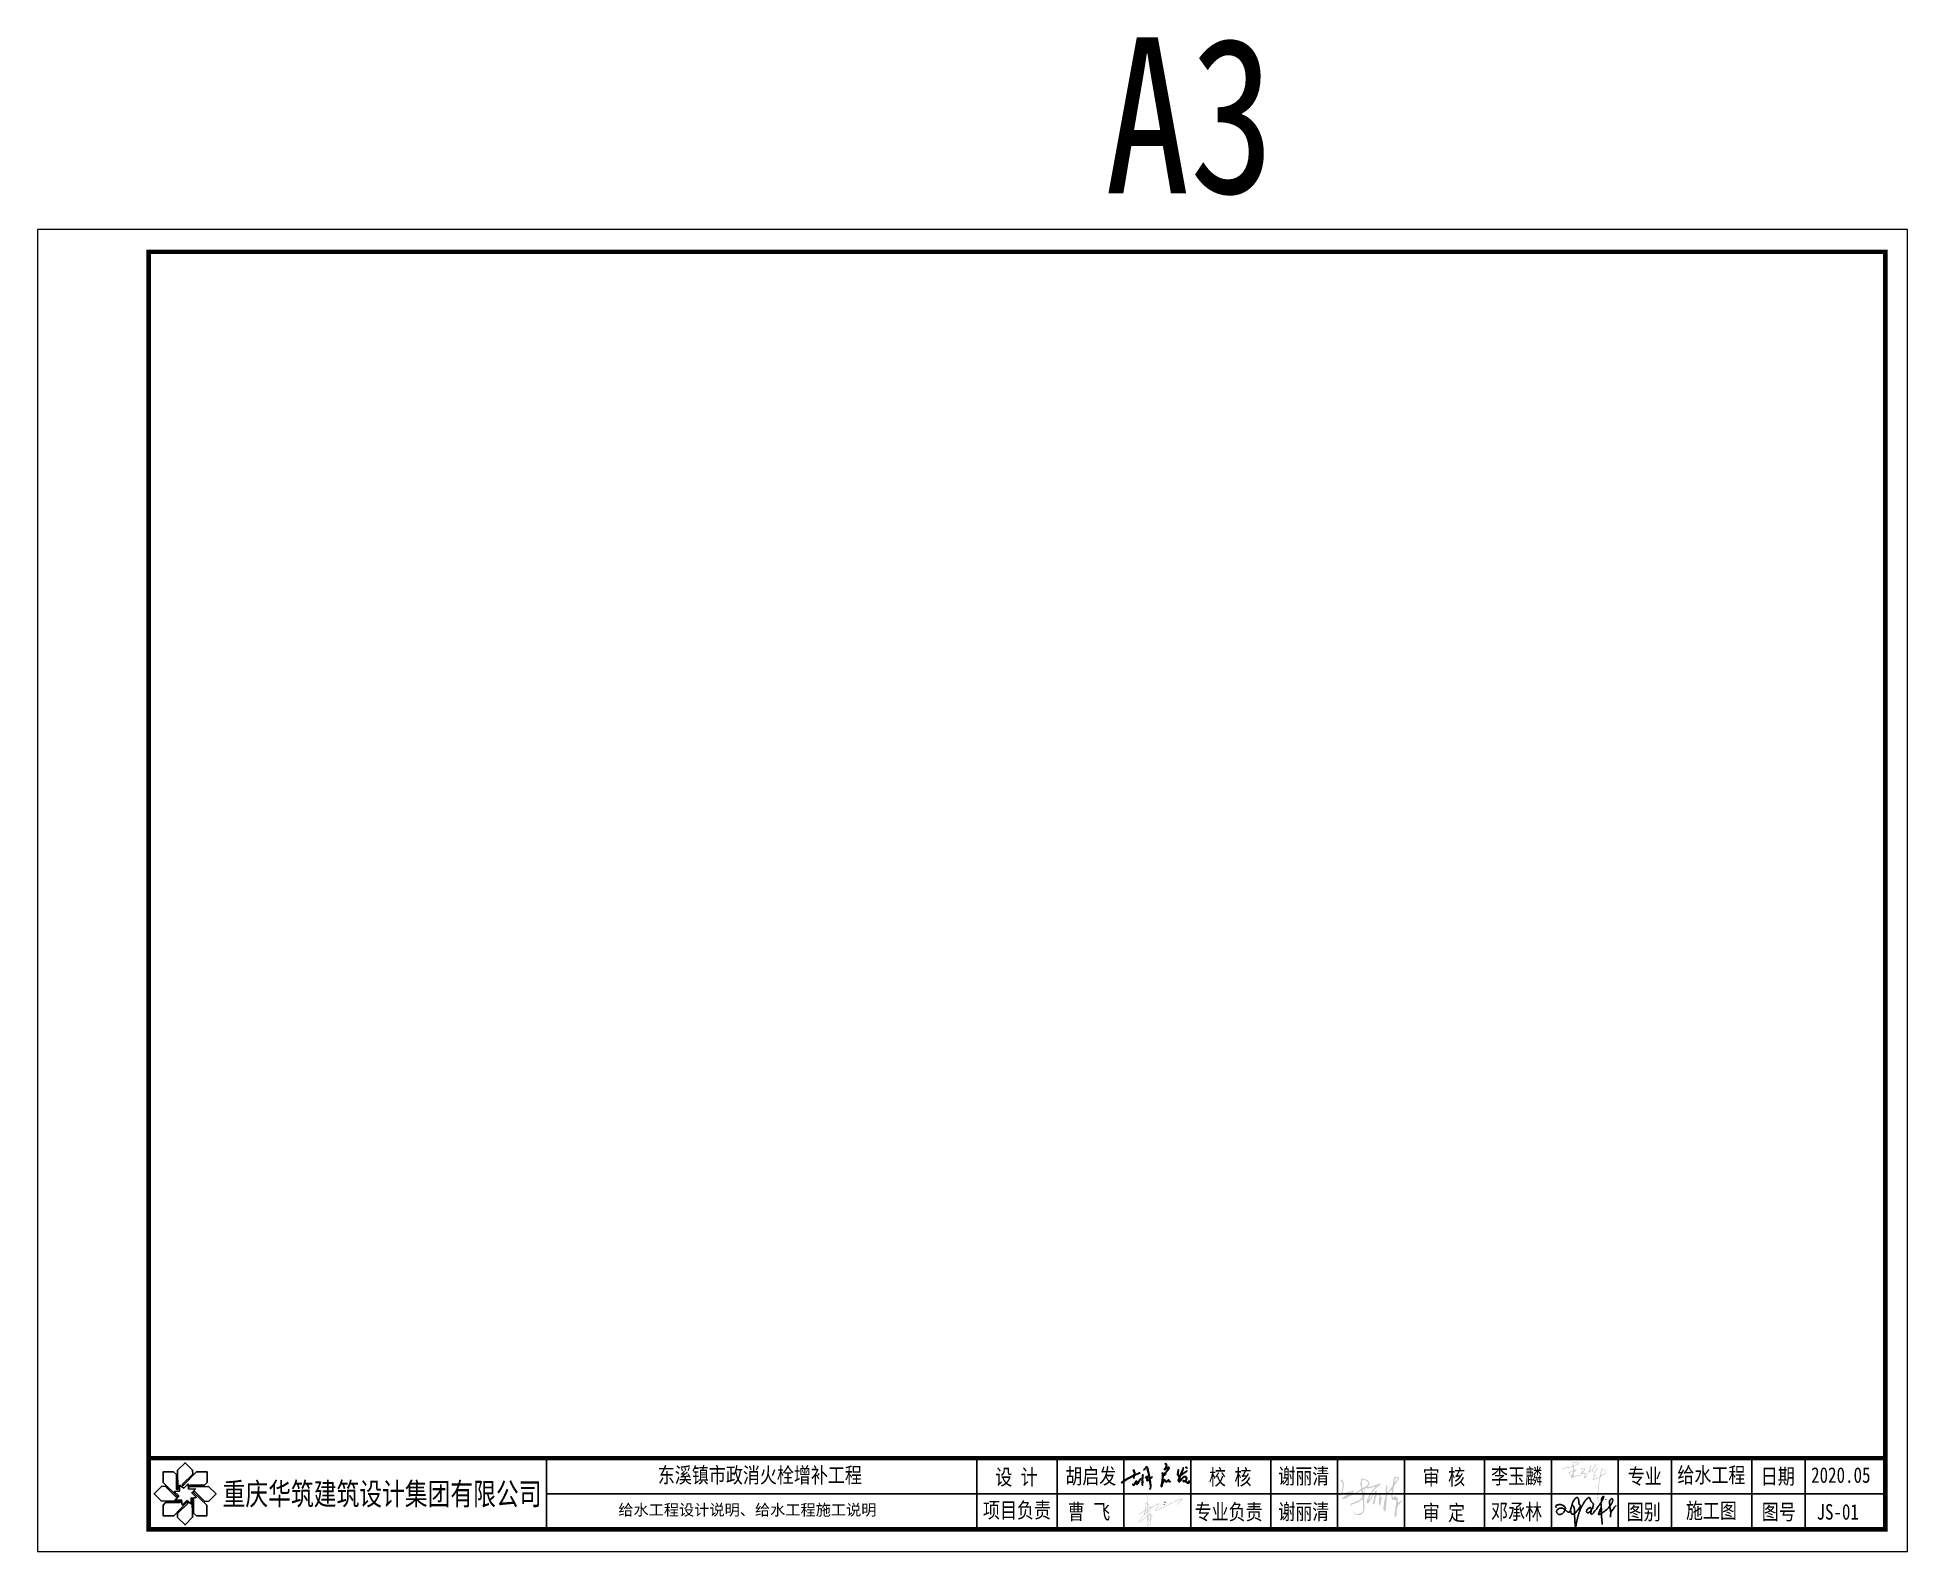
# Model space of a CAD drawing. Header units: millimetres. Extents: x 5592 to 9444, y 2362 to 3548.
# Drawn here: x 6908.4 to 7328.4, y 2721.6 to 3061.8 of the extents above; entities that cross this region are included whole.
import ezdxf
from ezdxf.enums import TextEntityAlignment as Align

# ---------------------------------------------------------------- set-up
doc = ezdxf.new("R2010")
doc.units = ezdxf.units.MM
doc.header["$LTSCALE"] = 250
doc.layers.get('0').update_dxf_attribs({"linetype": 'CONTINUOUS'})
for name, color, linetype in [('PUB_TITLE', 4, 'CONTINUOUS'), ('TK', 7, 'CONTINUOUS'), ('图框', 7, 'CONTINUOUS')]:
    doc.layers.add(name, color=color, linetype=linetype)
doc.styles.add('_TWT_PIPEDN', font='SimSun.ttf', dxfattribs={"width": 0.8, "height": 2, "bigfont": 'HZTXT'})
doc.styles.add('FS', font='SIMFANG.TTF', dxfattribs={"width": 0.8})
doc.styles.add('宋体', font='SimSun.ttf')

msp = doc.modelspace()

# ---------------------------------------------------------------- texts
at = {"color": 7, "style": '_TWT_PIPEDN', "width": 0.8}
msp.add_text('A3', height=35, dxfattribs=at).set_placement((7148.149, 3026.797))
at = {"layer": '图框', "color": 7, "style": '宋体'}
msp.add_text('给水工程设计说明、给水工程施工说明', height=2.5, dxfattribs=at).set_placement((7038.877, 2729.766))
at = {"layer": '图框', "color": 7, "style": 'FS', "width": 0.8}
msp.add_text('JS-01', height=3.5, dxfattribs=at).set_placement((7307.963, 2728.819))

# ---------------------------------------------------------------- blocks, each defined once
blk = doc.blocks.new('cf')
at = {"lineweight": 20}
h = blk.add_hatch(color=256, dxfattribs=at)
edge = h.paths.add_edge_path()
edge.add_spline(control_points=[(-1.34, 2.42), (-1.36, 2.43), (-1.41, 2.42), (-1.39, 2.52), (-1.41, 2.59), (-1.39, 2.69), (-1.43, 2.75), (-1.39, 2.79), (-1.35, 2.76), (-1.34, 2.71), (-1.25, 2.69), (-1.3, 2.5), (-1.28, 2.28), (-1.29, 1.93), (-1.28, 1.65), (-1.29, 1.46), (-1.31, 1.29), (-1.13, 1.34), (-1.07, 1.21), (-0.98, 1.14), (-0.97, 1.04), (-1.06, 0.95), (-1.11, 0.82), (-1.17, 0.7), (-1.24, 0.64), (-1.28, 0.58), (-1.28, 0.52), (-1.26, 0.47), (-1.27, 0.39), (-1.18, 0.42), (-1.1, 0.58), (-0.93, 0.7), (-0.81, 0.85), (-0.73, 0.87), (-0.68, 0.91), (-0.65, 0.89), (-0.65, 0.85), (-0.65, 0.79), (-0.66, 0.73), (-0.64, 0.67), (-0.64, 0.63), (-0.6, 0.62), (-0.56, 0.64), (-0.46, 0.65), (-0.38, 0.82), (-0.12, 0.92), (0.16, 1.09), (0.38, 1.26), (0.57, 1.32), (0.66, 1.31), (0.77, 1.31), (0.76, 1.19), (0.69, 1.12), (0.68, 0.98), (0.53, 0.85), (0.47, 0.59), (0.29, 0.4), (0.2, 0.26), (0.16, 0.2), (0.13, 0.18), (0.13, 0.14), (0.17, 0.13), (0.23, 0.12), (0.35, 0.14), (0.64, 0.31), (1.27, 0.58), (2.25, 1.19), (3.29, 1.59), (3.98, 2.02), (4.35, 2.06), (4.53, 2.14), (4.74, 2.2), (4.76, 2.03), (4.61, 1.89), (4.52, 1.69), (4.37, 1.63), (4.33, 1.59), (4.28, 1.6), (4.15, 1.5), (4.03, 1.35), (3.81, 1.16), (3.71, 1.07), (3.58, 1), (3.58, 1.07), (3.69, 1.09), (3.8, 1.32), (4.03, 1.43), (4.14, 1.66), (4.24, 1.67), (4.33, 1.68), (4.41, 1.77), (4.49, 1.86), (4.52, 1.92), (4.53, 2), (4.43, 2.02), (4.36, 1.93), (4.07, 1.97), (3.71, 1.69), (2.93, 1.39), (2.15, 0.94), (1.35, 0.56), (0.92, 0.28), (0.59, 0.16), (0.4, 0.04), (0.21, -0.02), (0.08, 0.04), (0.01, 0.12), (0.05, 0.22), (0.13, 0.33), (0.26, 0.58), (0.49, 0.85), (0.57, 1.09), (0.68, 1.22), (0.59, 1.26), (0.51, 1.15), (0.26, 1.07), (-0.12, 0.85), (-0.38, 0.56), (-0.63, 0.48), (-0.72, 0.38), (-0.77, 0.23), (-0.83, -0.03), (-0.99, -0.28), (-1.11, -0.52), (-1.19, -0.63), (-1.22, -0.7), (-1.2, -0.83), (-1.2, -1), (-1.22, -1.19), (-1.23, -1.31), (-1.24, -1.5), (-1.2, -1.25), (-1.13, -1.08), (-1.05, -0.79), (-0.97, -0.56), (-0.88, -0.45), (-0.83, -0.33), (-0.69, -0.36), (-0.68, -0.48), (-0.59, -0.62), (-0.65, -0.79), (-0.64, -0.91), (-0.65, -0.99), (-0.57, -0.84), (-0.5, -0.78), (-0.5, -0.65), (-0.4, -0.6), (-0.39, -0.67), (-0.44, -0.73), (-0.47, -0.84), (-0.54, -0.92), (-0.57, -0.99), (-0.59, -1.06), (-0.66, -1.12), (-0.67, -1.26), (-0.56, -1.56), (-0.71, -1.49), (-0.66, -1.64), (-0.69, -1.71), (-0.67, -1.77), (-0.66, -1.83), (-0.66, -1.9), (-0.65, -1.97), (-0.77, -2), (-0.68, -2.19), (-0.71, -2.3), (-0.7, -2.44), (-0.83, -2.44), (-0.91, -2.55), (-1.07, -2.55), (-1.19, -2.61), (-1.31, -2.58), (-1.35, -2.45), (-1.25, -2.26), (-1.19, -1.99), (-1.02, -1.71), (-0.93, -1.47), (-0.89, -1.29), (-0.8, -1.2), (-0.75, -1.1), (-0.8, -0.96), (-0.76, -0.79), (-0.82, -0.68), (-0.79, -0.59), (-0.81, -0.58), (-0.84, -0.6), (-0.82, -0.66), (-0.97, -0.72), (-0.97, -1), (-1.07, -1.26), (-1.15, -1.54), (-1.25, -1.72), (-1.23, -1.87), (-1.27, -1.95), (-1.36, -1.96), (-1.39, -1.89), (-1.39, -1.82), (-1.27, -1.74), (-1.38, -1.47), (-1.34, -1.19), (-1.37, -1), (-1.33, -0.82), (-1.46, -1.03), (-1.6, -1.15), (-1.82, -1.44), (-2.12, -1.61), (-2.34, -1.79), (-2.51, -1.91), (-2.65, -1.97), (-2.75, -1.98), (-2.84, -1.91), (-2.68, -1.76), (-2.68, -1.55), (-2.5, -1.34), (-2.29, -1.17), (-2.24, -0.88), (-1.96, -0.84), (-1.98, -0.7), (-1.96, -0.62), (-1.94, -0.54), (-1.93, -0.47), (-1.85, -0.42), (-1.83, -0.32), (-1.83, -0.23), (-1.78, -0.16), (-1.74, -0.08), (-1.79, 0.03), (-1.71, 0.07), (-1.75, 0.11), (-1.81, 0.04), (-1.9, -0.01), (-1.96, -0.16), (-2.14, -0.2), (-2.29, -0.32), (-2.41, -0.45), (-2.52, -0.54), (-2.62, -0.57), (-2.7, -0.58), (-2.76, -0.56), (-2.75, -0.51), (-2.69, -0.48), (-2.63, -0.42), (-2.5, -0.41), (-2.45, -0.24), (-2.25, -0.23), (-2.17, -0.07), (-1.99, -0.03), (-1.9, 0.14), (-1.75, 0.22), (-1.7, 0.34), (-1.72, 0.43), (-1.67, 0.5), (-1.61, 0.52), (-1.64, 0.69), (-1.6, 0.95), (-1.64, 1.24), (-1.65, 1.44), (-1.61, 1.49), (-1.56, 1.47), (-1.52, 1.57), (-1.49, 1.44), (-1.42, 1.45), (-1.34, 1.35), (-1.35, 1.47), (-1.34, 1.72), (-1.34, 2.06), (-1.35, 2.33), (-1.32, 2.41), (-1.34, 2.42)], knot_values=[0, 0, 0, 0, 0.111848, 0.20635, 0.414621, 0.604998, 0.697347, 0.771078, 0.840222, 0.931918, 1.009818, 1.277996, 1.744573, 2.387498, 3.132154, 3.275, 3.547994, 3.76728, 4.038772, 4.224109, 4.381786, 4.553191, 4.901984, 5.114419, 5.295037, 5.412349, 5.476326, 5.65013, 5.73428, 5.779548, 6.087274, 6.693737, 6.910956, 7.131672, 7.174612, 7.220768, 7.279754, 7.394914, 7.554857, 7.633996, 7.713135, 7.761886, 7.834876, 7.96065, 8.286477, 8.766198, 9.443512, 10.095581, 10.308382, 10.506843, 10.637415, 10.810273, 10.984923, 11.231893, 11.500742, 12.012986, 12.68401, 12.868587, 12.964576, 13.051614, 13.096398, 13.130871, 13.247694, 13.47322, 13.785307, 15.102136, 17.246285, 20.16092, 21.266121, 21.728153, 22.156115, 22.45728, 22.61926, 22.92654, 23.558275, 23.741682, 23.816328, 23.867544, 23.996364, 24.638969, 24.996741, 25.540779, 25.575252, 25.626832, 25.799041, 26.103871, 26.936585, 27.235391, 27.33227, 27.430199, 27.776052, 27.944998, 28.076904, 28.17287, 28.32355, 28.462018, 28.778895, 29.731322, 30.881734, 33.422786, 34.733564, 35.791067, 36.232384, 36.656068, 37.054063, 37.260197, 37.402282, 37.58549, 37.795097, 38.159437, 39.135635, 39.639675, 39.765709, 39.865903, 40.013256, 40.431676, 41.358238, 42.371094, 42.560229, 42.791065, 43.078632, 43.410838, 44.269832, 44.686844, 44.910713, 44.991644, 45.14519, 45.593215, 45.940172, 46.179265, 46.358363, 46.610702, 46.931177, 47.714311, 48.103951, 48.302651, 48.528035, 48.696881, 48.907828, 49.077207, 49.619858, 49.752867, 49.804024, 49.986235, 50.216201, 50.513656, 50.598079, 50.65025, 50.806106, 51.076254, 51.215448, 51.394151, 51.508557, 51.588488, 51.87788, 52.379219, 52.411593, 52.647804, 52.79141, 52.865899, 53.000474, 53.153945, 53.25677, 53.3393, 53.676936, 54.004341, 54.128814, 54.303749, 54.553641, 54.849121, 55.10239, 55.300105, 55.452217, 55.792341, 56.410434, 57.005344, 57.543099, 57.847324, 58.015173, 58.21673, 58.464197, 58.781371, 59.100028, 59.171648, 59.194538, 59.240319, 59.32217, 59.488785, 59.9355, 60.687524, 61.075804, 61.561155, 61.766039, 61.908202, 62.031486, 62.150824, 62.284226, 62.40002, 62.860547, 63.587626, 63.966188, 64.089391, 64.300372, 64.728867, 65.474589, 66.136216, 66.639848, 67.037342, 67.299746, 67.474095, 67.597344, 67.785197, 68.381842, 68.797422, 69.231879, 69.853511, 70.245303, 70.388908, 70.555467, 70.682027, 70.84381, 70.959604, 71.176419, 71.363128, 71.44563, 71.630093, 71.855416, 71.94345, 71.986872, 72.106248, 72.316253, 72.623269, 72.870657, 73.319292, 73.62325, 73.873142, 74.067384, 74.231514, 74.314044, 74.366215, 74.482919, 74.659024, 74.820894, 75.147271, 75.459126, 75.78488, 76.0001, 76.427144, 76.753551, 76.905663, 77.121496, 77.238181, 77.343181, 77.439997, 78.045242, 78.879637, 79.054772, 79.127143, 79.198811, 79.318605, 79.435142, 79.638965, 79.735773, 79.898934, 80.014798, 81.324576, 81.526645, 81.646076, 81.646076, 81.646076, 81.646076], degree=3, periodic=0)
edge = h.paths.add_edge_path(flags=16)
edge.add_spline(control_points=[(-1.26, 0.25), (-1.22, 0.29), (-1.13, 0.37), (-1.02, 0.48), (-0.94, 0.56), (-0.89, 0.62), (-0.86, 0.66), (-0.84, 0.68), (-0.81, 0.7), (-0.81, 0.66), (-0.77, 0.66), (-0.78, 0.61), (-0.78, 0.56), (-0.78, 0.51), (-0.77, 0.46), (-0.81, 0.44), (-0.84, 0.39), (-0.9, 0.36), (-0.98, 0.33), (-1.02, 0.27), (-1.06, 0.22), (-1.12, 0.19), (-1.14, 0.13), (-1.2, 0.1), (-1.21, 0.06), (-1.24, 0.06), (-1.26, 0.08), (-1.27, 0.1), (-1.28, 0.14), (-1.27, 0.18), (-1.28, 0.22), (-1.27, 0.24), (-1.26, 0.25)], knot_values=[0, 0, 0, 0, 0.182884, 0.349409, 0.468687, 0.52429, 0.573697, 0.61288, 0.631925, 0.658846, 0.687033, 0.719346, 0.781664, 0.83475, 0.874056, 0.906869, 0.955954, 1.030425, 1.110986, 1.197893, 1.250136, 1.315771, 1.38503, 1.432631, 1.475574, 1.498671, 1.516705, 1.541675, 1.579249, 1.627774, 1.671628, 1.696599, 1.696599, 1.696599, 1.696599], degree=3, periodic=0)
edge = h.paths.add_edge_path(flags=16)
edge.add_spline(control_points=[(-1.24, 1.17), (-1.23, 1.18), (-1.2, 1.18), (-1.15, 1.18), (-1.15, 1.12), (-1.1, 1.13), (-1.07, 1.08), (-1.08, 1.04), (-1.12, 1), (-1.12, 0.95), (-1.12, 0.89), (-1.2, 0.89), (-1.18, 0.81), (-1.2, 0.74), (-1.28, 0.76), (-1.26, 0.84), (-1.27, 0.9), (-1.27, 0.96), (-1.24, 0.98), (-1.21, 0.99), (-1.22, 1.01), (-1.23, 1.02), (-1.25, 1.03), (-1.27, 1.05), (-1.29, 1.08), (-1.28, 1.11), (-1.29, 1.15), (-1.26, 1.17), (-1.25, 1.17), (-1.24, 1.17)], knot_values=[0, 0, 0, 0, 0.046973, 0.081256, 0.1275, 0.170804, 0.212799, 0.250896, 0.301372, 0.3579, 0.405582, 0.449226, 0.527479, 0.587502, 0.632371, 0.720687, 0.790572, 0.825779, 0.866963, 0.884561, 0.902029, 0.923676, 0.946701, 0.971412, 1.003965, 1.03893, 1.073986, 1.107193, 1.119637, 1.119637, 1.119637, 1.119637], degree=3, periodic=0)
edge = h.paths.add_edge_path(flags=16)
edge.add_spline(control_points=[(-1.64, 0.25), (-1.61, 0.25), (-1.58, 0.28), (-1.55, 0.34), (-1.5, 0.38), (-1.45, 0.41), (-1.42, 0.46), (-1.4, 0.48), (-1.36, 0.5), (-1.35, 0.45), (-1.34, 0.41), (-1.36, 0.35), (-1.34, 0.31), (-1.36, 0.26), (-1.39, 0.24), (-1.41, 0.2), (-1.45, 0.17), (-1.48, 0.12), (-1.53, 0.09), (-1.55, 0.05), (-1.54, 0.01), (-1.57, -0.01), (-1.64, -0.01), (-1.61, 0.1), (-1.62, 0.17), (-1.62, 0.22), (-1.64, 0.24), (-1.64, 0.25)], knot_values=[0, 0, 0, 0, 0.07257, 0.12575, 0.181313, 0.257095, 0.310355, 0.345119, 0.369973, 0.412029, 0.460462, 0.521402, 0.575559, 0.595896, 0.647759, 0.687721, 0.742306, 0.807055, 0.848086, 0.90281, 0.925997, 0.962571, 1.006499, 1.087537, 1.204577, 1.24282, 1.259541, 1.259541, 1.259541, 1.259541], degree=3, periodic=0)
edge = h.paths.add_edge_path(flags=16)
edge.add_spline(control_points=[(-1.56, 1.29), (-1.53, 1.29), (-1.49, 1.31), (-1.48, 1.35), (-1.45, 1.38), (-1.43, 1.35), (-1.45, 1.32), (-1.4, 1.3), (-1.37, 1.3), (-1.35, 1.27), (-1.35, 1.24), (-1.35, 1.2), (-1.35, 1.17), (-1.35, 1.13), (-1.35, 1.07), (-1.35, 1.02), (-1.35, 0.95), (-1.35, 0.89), (-1.35, 0.82), (-1.34, 0.76), (-1.35, 0.71), (-1.34, 0.67), (-1.35, 0.64), (-1.36, 0.61), (-1.4, 0.6), (-1.4, 0.55), (-1.45, 0.54), (-1.48, 0.52), (-1.49, 0.47), (-1.57, 0.49), (-1.55, 0.59), (-1.55, 0.68), (-1.56, 0.8), (-1.55, 0.91), (-1.55, 1), (-1.55, 1.06), (-1.55, 1.1), (-1.55, 1.15), (-1.55, 1.2), (-1.54, 1.23), (-1.57, 1.28), (-1.56, 1.29)], knot_values=[0, 0, 0, 0, 0.075688, 0.113653, 0.136399, 0.162159, 0.188361, 0.224857, 0.267693, 0.294419, 0.329354, 0.362833, 0.396312, 0.431247, 0.486637, 0.556522, 0.606013, 0.671516, 0.748718, 0.812832, 0.862344, 0.898764, 0.926764, 0.953489, 0.988227, 1.032021, 1.075664, 1.116466, 1.158461, 1.198217, 1.297723, 1.392349, 1.494284, 1.639853, 1.725747, 1.765048, 1.820381, 1.865505, 1.903463, 1.95441, 2.000372, 2.000372, 2.000372, 2.000372], degree=3, periodic=0)
edge = h.paths.add_edge_path(flags=16)
edge.add_spline(control_points=[(-1.72, -0.33), (-1.71, -0.29), (-1.69, -0.23), (-1.62, -0.18), (-1.58, -0.12), (-1.53, -0.07), (-1.47, -0.02), (-1.49, 0.05), (-1.44, 0.07), (-1.42, 0.11), (-1.4, 0.13), (-1.37, 0.13), (-1.36, 0.09), (-1.35, 0.05), (-1.35, 0), (-1.36, -0.04), (-1.37, -0.07), (-1.4, -0.11), (-1.43, -0.16), (-1.5, -0.2), (-1.55, -0.27), (-1.6, -0.31), (-1.64, -0.35), (-1.68, -0.38), (-1.7, -0.41), (-1.73, -0.43), (-1.75, -0.41), (-1.76, -0.39), (-1.75, -0.36), (-1.72, -0.35), (-1.72, -0.33), (-1.72, -0.33)], knot_values=[0, 0, 0, 0, 0.121483, 0.180593, 0.258126, 0.334236, 0.396236, 0.465213, 0.507625, 0.539749, 0.56937, 0.59026, 0.621894, 0.671023, 0.727227, 0.765024, 0.793071, 0.822026, 0.905319, 0.980599, 1.052236, 1.140864, 1.193164, 1.228542, 1.275127, 1.297446, 1.315409, 1.339871, 1.364436, 1.397553, 1.417867, 1.417867, 1.417867, 1.417867], degree=3, periodic=0)
edge = h.paths.add_edge_path(flags=16)
edge.add_spline(control_points=[(-1.27, -0.1), (-1.22, -0.09), (-1.15, -0.04), (-1.11, 0.08), (-1.02, 0.12), (-0.97, 0.2), (-0.93, 0.24), (-0.91, 0.28), (-0.88, 0.26), (-0.87, 0.21), (-0.86, 0.14), (-0.93, 0.1), (-0.94, 0.02), (-0.99, -0.05), (-1.05, -0.13), (-1.05, -0.27), (-1.15, -0.33), (-1.15, -0.44), (-1.22, -0.44), (-1.25, -0.42), (-1.29, -0.39), (-1.28, -0.31), (-1.27, -0.24), (-1.29, -0.17), (-1.25, -0.13), (-1.28, -0.1), (-1.27, -0.1)], knot_values=[0, 0, 0, 0, 0.159193, 0.236528, 0.363175, 0.443316, 0.506796, 0.53941, 0.549805, 0.605465, 0.680612, 0.745965, 0.81525, 0.893918, 1.01552, 1.121797, 1.260897, 1.331077, 1.383063, 1.419189, 1.457973, 1.524316, 1.6112, 1.680361, 1.738068, 1.744512, 1.744512, 1.744512, 1.744512], degree=3, periodic=0)
edge = h.paths.add_edge_path(flags=16)
edge.add_spline(control_points=[(-1.59, -0.42), (-1.56, -0.38), (-1.5, -0.32), (-1.41, -0.28), (-1.38, -0.2), (-1.34, -0.25), (-1.34, -0.29), (-1.35, -0.37), (-1.33, -0.46), (-1.33, -0.55), (-1.33, -0.63), (-1.32, -0.7), (-1.35, -0.77), (-1.43, -0.82), (-1.45, -0.92), (-1.55, -0.95), (-1.55, -1.04), (-1.63, -1.09), (-1.67, -1.18), (-1.74, -1.23), (-1.82, -1.27), (-1.92, -1.26), (-1.96, -1.38), (-2.07, -1.43), (-2.13, -1.54), (-2.22, -1.55), (-2.27, -1.59), (-2.27, -1.65), (-2.34, -1.69), (-2.39, -1.75), (-2.46, -1.78), (-2.53, -1.79), (-2.59, -1.82), (-2.64, -1.82), (-2.67, -1.87), (-2.69, -1.81), (-2.66, -1.77), (-2.6, -1.74), (-2.57, -1.66), (-2.53, -1.58), (-2.42, -1.54), (-2.47, -1.43), (-2.36, -1.37), (-2.32, -1.28), (-2.22, -1.23), (-2.23, -1.15), (-2.17, -1.08), (-2.1, -0.97), (-1.98, -0.88), (-1.89, -0.8), (-1.85, -0.73), (-1.81, -0.69), (-1.75, -0.66), (-1.72, -0.61), (-1.66, -0.6), (-1.68, -0.55), (-1.68, -0.5), (-1.65, -0.49), (-1.65, -0.44), (-1.6, -0.43), (-1.59, -0.42)], knot_values=[0, 0, 0, 0, 0.148931, 0.249336, 0.294362, 0.33513, 0.364519, 0.451019, 0.557993, 0.638733, 0.71654, 0.805874, 0.850986, 0.926435, 1.06627, 1.125639, 1.203239, 1.287032, 1.386961, 1.485572, 1.554109, 1.642329, 1.740925, 1.875709, 1.994661, 2.081402, 2.136475, 2.169333, 2.254945, 2.334468, 2.404147, 2.493675, 2.540258, 2.599703, 2.634895, 2.662235, 2.711482, 2.78127, 2.867637, 2.949211, 3.057731, 3.141301, 3.228973, 3.375957, 3.435389, 3.522085, 3.566081, 3.718278, 3.898079, 4.026637, 4.072211, 4.127286, 4.205712, 4.264861, 4.293259, 4.362421, 4.382593, 4.415207, 4.456471, 4.514566, 4.514566, 4.514566, 4.514566], degree=3, periodic=0)
edge = h.paths.add_edge_path(flags=16)
edge.add_spline(control_points=[(-1.01, -1.92), (-1.01, -1.88), (-0.99, -1.8), (-0.92, -1.73), (-0.93, -1.64), (-0.87, -1.59), (-0.86, -1.53), (-0.87, -1.47), (-0.81, -1.43), (-0.79, -1.49), (-0.78, -1.56), (-0.78, -1.64), (-0.79, -1.75), (-0.8, -1.87), (-0.77, -2), (-0.8, -2.12), (-0.79, -2.22), (-0.8, -2.3), (-0.78, -2.37), (-0.83, -2.41), (-0.88, -2.38), (-0.9, -2.43), (-0.96, -2.42), (-1, -2.47), (-1.06, -2.46), (-1.09, -2.52), (-1.14, -2.49), (-1.2, -2.48), (-1.18, -2.42), (-1.2, -2.35), (-1.12, -2.29), (-1.13, -2.19), (-1.12, -2.09), (-1.07, -2.01), (-1.01, -1.96), (-1.01, -1.92)], knot_values=[0, 0, 0, 0, 0.135445, 0.222482, 0.291691, 0.361566, 0.438483, 0.482255, 0.531213, 0.573179, 0.646565, 0.74371, 0.823192, 0.963558, 1.111469, 1.205637, 1.327967, 1.41072, 1.461219, 1.523148, 1.559863, 1.590403, 1.657659, 1.709574, 1.76895, 1.804579, 1.862632, 1.909432, 1.959803, 2.024566, 2.102417, 2.21488, 2.294768, 2.405915, 2.507763, 2.507763, 2.507763, 2.507763], degree=3, periodic=0)
h = blk.add_hatch(color=256, dxfattribs=at)
edge = h.paths.add_edge_path()
edge.add_spline(control_points=[(1.54, 1.19), (1.58, 1.19), (1.63, 1.19), (1.7, 1.19), (1.74, 1.17), (1.75, 1.13), (1.69, 1.13), (1.68, 1.09), (1.66, 1.07), (1.64, 1.03), (1.58, 1.03), (1.5, 1.04), (1.52, 1.11), (1.5, 1.15), (1.53, 1.2), (1.54, 1.19)], knot_values=[0, 0, 0, 0, 0.108909, 0.167785, 0.202101, 0.227001, 0.273419, 0.306348, 0.341935, 0.367794, 0.441596, 0.506763, 0.55202, 0.618862, 0.659023, 0.659023, 0.659023, 0.659023], degree=3, periodic=0)
edge = h.paths.add_edge_path()
edge.add_spline(control_points=[(1.63, 1.61), (1.66, 1.62), (1.72, 1.62), (1.72, 1.55), (1.78, 1.54), (1.83, 1.54), (1.88, 1.52), (1.86, 1.46), (1.87, 1.39), (1.82, 1.4), (1.79, 1.39), (1.78, 1.43), (1.78, 1.46), (1.74, 1.46), (1.71, 1.44), (1.69, 1.45), (1.68, 1.47), (1.67, 1.49), (1.64, 1.52), (1.61, 1.51), (1.59, 1.53), (1.56, 1.54), (1.58, 1.57), (1.59, 1.59), (1.61, 1.61), (1.62, 1.6), (1.63, 1.61)], knot_values=[0, 0, 0, 0, 0.079153, 0.125655, 0.178983, 0.229656, 0.26487, 0.323859, 0.389436, 0.420355, 0.447324, 0.482873, 0.500381, 0.545006, 0.573017, 0.591626, 0.606361, 0.641686, 0.663864, 0.697364, 0.72344, 0.754166, 0.785023, 0.804106, 0.820184, 0.850884, 0.850884, 0.850884, 0.850884], degree=3, periodic=0)
blk = doc.blocks.new('A$C6CF24501')
at = {"color": 1, "xscale": 1.848000000000013, "yscale": 1.848000000000013, "zscale": 1.848000000000013}
blk.add_blockref('cf', (0, 0), dxfattribs=at)
blk = doc.blocks.new('A$C1E3F46AF')
at = {"color": 7, "xscale": 0.79872, "yscale": 0.79872, "zscale": 0.79872}
blk.add_blockref('A$C6CF24501', (0, 0), dxfattribs=at)
blk = doc.blocks.new('FFFFFFFFFFFFFFFFFFFFD')
for points in [[(1149, 4232), (1153, 4244), (1159, 4260), (1178, 4286), (1190, 4297), (1195, 4300), (1200, 4293), (1215, 4238), (1235, 4167), (1255, 4054), (1254, 4051), (1241, 4040), (1227, 4028), (1217, 4024), (1212, 4024), (1207, 4024), (1204, 4029), (1204, 4036), (1218, 4070), (1230, 4101), (1230, 4112), (1224, 4114), (1218, 4113), (1200, 4102), (1188, 4093), (1179, 4084), (1173, 4083), (1179, 4072), (1184, 4073), (1197, 4088), (1216, 4100), (1224, 4101), (1218, 4083), (1203, 4053), (1198, 4032), (1200, 4020), (1212, 4016), (1229, 4018), (1255, 4039), (1258, 4028), (1262, 3992), (1268, 3944), (1275, 3902), (1274, 3882), (1271, 3853), (1268, 3844), (1262, 3844), (1259, 3845), (1260, 3840), (1265, 3839), (1273, 3845), (1279, 3863), (1284, 3892), (1283, 3915), (1275, 3978), (1266, 4045), (1275, 4058), (1311, 4090), (1310, 4093), (1305, 4093), (1289, 4082), (1267, 4062), (1262, 4077), (1243, 4176), (1221, 4259), (1206, 4301), (1198, 4306), (1193, 4308), (1177, 4293), (1155, 4264), (1147, 4247), (1143, 4234)], [(1579, 4363), (1588, 4362), (1600, 4355), (1606, 4343), (1607, 4331), (1604, 4315), (1595, 4299), (1586, 4282), (1577, 4272), (1567, 4257), (1564, 4248), (1567, 4243), (1582, 4250), (1617, 4273), (1639, 4285), (1651, 4288), (1657, 4286), (1657, 4280), (1648, 4261), (1623, 4228), (1568, 4173), (1551, 4156), (1538, 4139), (1534, 4140), (1530, 4163), (1528, 4179), (1521, 4181), (1518, 4179), (1518, 4170), (1525, 4129), (1526, 4108), (1525, 4080), (1519, 4023), (1510, 3979), (1504, 3938), (1500, 3914), (1499, 3897), (1506, 3886), (1511, 3891), (1521, 3919), (1530, 3947), (1543, 3986), (1553, 4019), (1561, 4028), (1574, 4005), (1596, 3986), (1619, 3992), (1641, 4015), (1648, 4021), (1666, 3995), (1675, 3991), (1688, 3993), (1690, 3999), (1683, 4002), (1678, 3999), (1667, 4009), (1656, 4032), (1648, 4035), (1635, 4023), (1611, 4001), (1603, 3997), (1583, 4012), (1568, 4039), (1558, 4039), (1549, 4022), (1538, 3987), (1523, 3942), (1513, 3912), (1508, 3917), (1514, 3946), (1529, 4024), (1538, 4105), (1537, 4112), (1590, 4147), (1598, 4156), (1593, 4165), (1587, 4167), (1588, 4157), (1572, 4146), (1549, 4129), (1540, 4126), (1540, 4130), (1562, 4153), (1605, 4195), (1638, 4233), (1659, 4265), (1665, 4285), (1660, 4297), (1649, 4299), (1628, 4290), (1592, 4266), (1579, 4256), (1577, 4260), (1594, 4283), (1607, 4306), (1613, 4325), (1614, 4343), (1609, 4356), (1600, 4366), (1584, 4374), (1579, 4371), (1578, 4367)], [(1847, 4238), (1853, 4231), (1852, 4213), (1848, 4192), (1841, 4142), (1842, 4129), (1850, 4116), (1859, 4109), (1883, 4112), (1887, 4111), (1874, 4081), (1859, 4042), (1856, 4024), (1859, 4001), (1869, 3991), (1882, 3992), (1895, 4006), (1922, 4041), (1948, 4069), (1970, 4086), (1994, 4098), (2009, 4096), (2019, 4085), (2021, 4070), (2019, 4054), (2017, 4043), (2007, 4029), (1994, 4012), (1988, 4014), (1966, 4021), (1954, 4016), (1951, 4006), (1966, 3997), (1987, 3998), (1995, 3999), (2010, 3989), (2050, 3965), (2067, 3959), (2074, 3963), (2081, 3982), (2080, 4013), (2076, 3999), (2069, 3978), (2066, 3969), (2025, 3992), (2002, 4008), (2017, 4026), (2026, 4041), (2033, 4064), (2029, 4084), (2022, 4099), (2010, 4106), (1994, 4106), (1977, 4100), (1952, 4085), (1929, 4064), (1903, 4030), (1886, 4009), (1877, 4002), (1868, 4008), (1871, 4038), (1885, 4080), (1900, 4115), (1912, 4129), (1966, 4167), (2023, 4206), (2035, 4219), (2033, 4222), (2024, 4216), (1982, 4189), (1920, 4148), (1913, 4144), (1918, 4159), (1949, 4229), (1958, 4258), (1966, 4280), (1964, 4285), (1955, 4283), (1947, 4257), (1936, 4224), (1917, 4179), (1901, 4145), (1897, 4131), (1882, 4122), (1870, 4117), (1859, 4121), (1851, 4144), (1855, 4181), (1861, 4223), (1859, 4242), (1853, 4244), (1846, 4238)], [(2010, 4300), (2021, 4299), (2028, 4297), (2037, 4284), (2039, 4275), (2036, 4273), (2026, 4287), (2015, 4291), (2007, 4290)], [(676, 3976), (726, 4014), (785, 4051), (881, 4105), (937, 4135), (942, 4174), (933, 4214), (920, 4233), (930, 4240), (937, 4229), (946, 4200), (949, 4180), (947, 4139), (952, 4138), (1032, 4172), (1036, 4171), (1035, 4178), (1045, 4181), (1055, 4178), (1054, 4172), (948, 4128), (933, 4066), (929, 4068), (939, 4123), (929, 4120), (809, 4053), (720, 3997), (686, 3971), (680, 3969), (677, 3972)], [(914, 3942), (919, 3935), (923, 3930), (933, 3942), (951, 3967), (963, 3984), (968, 3999), (980, 4013), (985, 4012), (990, 3998), (988, 3968), (990, 3951), (993, 3946), (998, 3944), (1005, 3952), (1022, 3979), (1035, 4000), (1055, 4034), (1066, 4055), (1067, 4050), (1056, 4030), (1032, 3983), (1020, 3960), (1009, 3942), (1000, 3937), (991, 3937), (984, 3945), (982, 3973), (981, 3995), (979, 3999), (973, 3995), (968, 3979), (956, 3960), (943, 3940), (928, 3919), (916, 3921), (909, 3930), (908, 3940), (912, 3942)], [(1112, 4137), (1116, 4136), (1113, 4119), (1107, 4054), (1105, 4006), (1106, 3975), (1105, 3928), (1108, 3922), (1112, 3920), (1114, 3938), (1115, 3996), (1114, 4034), (1116, 4070), (1121, 4113), (1123, 4138), (1118, 4143)]]:
    blk.add_hatch(color=7).paths.add_polyline_path(points)
at = {"color": 7}
for points in [[(1149, 4232), (1153, 4244), (1159, 4260), (1178, 4286), (1190, 4297), (1195, 4300), (1200, 4293), (1215, 4238), (1235, 4167), (1255, 4054), (1254, 4051), (1241, 4040), (1227, 4028), (1217, 4024), (1212, 4024), (1207, 4024), (1204, 4029), (1204, 4036), (1218, 4070), (1230, 4101), (1230, 4112), (1224, 4114), (1218, 4113), (1200, 4102), (1188, 4093), (1179, 4084), (1173, 4083), (1179, 4072), (1184, 4073), (1197, 4088), (1216, 4100), (1224, 4101), (1218, 4083), (1203, 4053), (1198, 4032), (1200, 4020), (1212, 4016), (1229, 4018), (1255, 4039), (1258, 4028), (1262, 3992), (1268, 3944), (1275, 3902), (1274, 3882), (1271, 3853), (1268, 3844), (1262, 3844), (1259, 3845), (1260, 3840), (1265, 3839), (1273, 3845), (1279, 3863), (1284, 3892), (1283, 3915), (1275, 3978), (1266, 4045), (1275, 4058), (1311, 4090), (1310, 4093), (1305, 4093), (1289, 4082), (1267, 4062), (1262, 4077), (1243, 4176), (1221, 4259), (1206, 4301), (1198, 4306), (1193, 4308), (1177, 4293), (1155, 4264), (1147, 4247), (1143, 4234)], [(1579, 4363), (1588, 4362), (1600, 4355), (1606, 4343), (1607, 4331), (1604, 4315), (1595, 4299), (1586, 4282), (1577, 4272), (1567, 4257), (1564, 4248), (1567, 4243), (1582, 4250), (1617, 4273), (1639, 4285), (1651, 4288), (1657, 4286), (1657, 4280), (1648, 4261), (1623, 4228), (1568, 4173), (1551, 4156), (1538, 4139), (1534, 4140), (1530, 4163), (1528, 4179), (1521, 4181), (1518, 4179), (1518, 4170), (1525, 4129), (1526, 4108), (1525, 4080), (1519, 4023), (1510, 3979), (1504, 3938), (1500, 3914), (1499, 3897), (1506, 3886), (1511, 3891), (1521, 3919), (1530, 3947), (1543, 3986), (1553, 4019), (1561, 4028), (1574, 4005), (1596, 3986), (1619, 3992), (1641, 4015), (1648, 4021), (1666, 3995), (1675, 3991), (1688, 3993), (1690, 3999), (1683, 4002), (1678, 3999), (1667, 4009), (1656, 4032), (1648, 4035), (1635, 4023), (1611, 4001), (1603, 3997), (1583, 4012), (1568, 4039), (1558, 4039), (1549, 4022), (1538, 3987), (1523, 3942), (1513, 3912), (1508, 3917), (1514, 3946), (1529, 4024), (1538, 4105), (1537, 4112), (1590, 4147), (1598, 4156), (1593, 4165), (1587, 4167), (1588, 4157), (1572, 4146), (1549, 4129), (1540, 4126), (1540, 4130), (1562, 4153), (1605, 4195), (1638, 4233), (1659, 4265), (1665, 4285), (1660, 4297), (1649, 4299), (1628, 4290), (1592, 4266), (1579, 4256), (1577, 4260), (1594, 4283), (1607, 4306), (1613, 4325), (1614, 4343), (1609, 4356), (1600, 4366), (1584, 4374), (1579, 4371), (1578, 4367)], [(1847, 4238), (1853, 4231), (1852, 4213), (1848, 4192), (1841, 4142), (1842, 4129), (1850, 4116), (1859, 4109), (1883, 4112), (1887, 4111), (1874, 4081), (1859, 4042), (1856, 4024), (1859, 4001), (1869, 3991), (1882, 3992), (1895, 4006), (1922, 4041), (1948, 4069), (1970, 4086), (1994, 4098), (2009, 4096), (2019, 4085), (2021, 4070), (2019, 4054), (2017, 4043), (2007, 4029), (1994, 4012), (1988, 4014), (1966, 4021), (1954, 4016), (1951, 4006), (1966, 3997), (1987, 3998), (1995, 3999), (2010, 3989), (2050, 3965), (2067, 3959), (2074, 3963), (2081, 3982), (2080, 4013), (2076, 3999), (2069, 3978), (2066, 3969), (2025, 3992), (2002, 4008), (2017, 4026), (2026, 4041), (2033, 4064), (2029, 4084), (2022, 4099), (2010, 4106), (1994, 4106), (1977, 4100), (1952, 4085), (1929, 4064), (1903, 4030), (1886, 4009), (1877, 4002), (1868, 4008), (1871, 4038), (1885, 4080), (1900, 4115), (1912, 4129), (1966, 4167), (2023, 4206), (2035, 4219), (2033, 4222), (2024, 4216), (1982, 4189), (1920, 4148), (1913, 4144), (1918, 4159), (1949, 4229), (1958, 4258), (1966, 4280), (1964, 4285), (1955, 4283), (1947, 4257), (1936, 4224), (1917, 4179), (1901, 4145), (1897, 4131), (1882, 4122), (1870, 4117), (1859, 4121), (1851, 4144), (1855, 4181), (1861, 4223), (1859, 4242), (1853, 4244), (1846, 4238)], [(2010, 4300), (2021, 4299), (2028, 4297), (2037, 4284), (2039, 4275), (2036, 4273), (2026, 4287), (2015, 4291), (2007, 4290)], [(676, 3976), (726, 4014), (785, 4051), (881, 4105), (937, 4135), (942, 4174), (933, 4214), (920, 4233), (930, 4240), (937, 4229), (946, 4200), (949, 4180), (947, 4139), (952, 4138), (1032, 4172), (1036, 4171), (1035, 4178), (1045, 4181), (1055, 4178), (1054, 4172), (948, 4128), (933, 4066), (929, 4068), (939, 4123), (929, 4120), (809, 4053), (720, 3997), (686, 3971), (680, 3969), (677, 3972)], [(914, 3942), (919, 3935), (923, 3930), (933, 3942), (951, 3967), (963, 3984), (968, 3999), (980, 4013), (985, 4012), (990, 3998), (988, 3968), (990, 3951), (993, 3946), (998, 3944), (1005, 3952), (1022, 3979), (1035, 4000), (1055, 4034), (1066, 4055), (1067, 4050), (1056, 4030), (1032, 3983), (1020, 3960), (1009, 3942), (1000, 3937), (991, 3937), (984, 3945), (982, 3973), (981, 3995), (979, 3999), (973, 3995), (968, 3979), (956, 3960), (943, 3940), (928, 3919), (916, 3921), (909, 3930), (908, 3940), (912, 3942)], [(1112, 4137), (1116, 4136), (1113, 4119), (1107, 4054), (1105, 4006), (1106, 3975), (1105, 3928), (1108, 3922), (1112, 3920), (1114, 3938), (1115, 3996), (1114, 4034), (1116, 4070), (1121, 4113), (1123, 4138), (1118, 4143)]]:
    blk.add_lwpolyline(points, close=True, dxfattribs=at)
blk = doc.blocks.new('kkkkkkkkkkkkkkkkkkk')
at = {"layer": 'TK', "color": 11}
for p, q in [((78619, -17087), (78614, -17097)), ((78630, -17068), (78619, -17087)), ((78634, -17062), (78630, -17068)), ((78641, -17051), (78634, -17062)), ((78657, -17031), (78641, -17051)), ((78673, -17013), (78657, -17031)), ((78688, -17000), (78673, -17013)), ((78705, -16988), (78688, -17000)), ((78705, -16988), (78707, -16989)), ((78717, -16984), (78707, -16989)), ((78707, -16989), (78707, -16996)), ((78717, -16984), (78726, -16984)), ((78726, -16984), (78731, -16987)), ((78731, -16987), (78741, -16998)), ((78740, -17005), (78737, -17008)), ((78743, -17004), (78740, -17005)), ((78741, -16998), (78743, -17004)), ((78743, -17004), (78751, -17017)), ((78751, -17017), (78752, -17023)), ((78752, -17023), (78752, -17027)), ((78752, -17027), (78756, -17037)), ((78756, -17037), (78756, -17039)), ((78756, -17039), (78756, -17042)), ((78756, -17042), (78756, -17045)), ((78756, -17045), (78759, -17053)), ((78759, -17053), (78758, -17057)), ((78758, -17057), (78761, -17069)), ((78759, -17053), (78763, -17053)), ((78761, -17069), (78762, -17078)), ((78762, -17078), (78763, -17081)), ((78763, -17081), (78762, -17085)), ((78762, -17085), (78763, -17088)), ((78763, -17053), (78766, -17055)), ((78763, -17088), (78763, -17097)), ((78925, -17083), (78917, -17095)), ((78934, -17072), (78925, -17083)), ((78943, -17060), (78934, -17072)), ((78950, -17051), (78943, -17060)), ((78954, -17045), (78950, -17051)), ((78962, -17037), (78954, -17045)), ((78971, -17026), (78962, -17037)), ((78974, -17024), (78971, -17026)), ((78971, -17026), (78976, -17031)), ((78978, -17019), (78974, -17024)), ((78984, -17012), (78978, -17019)), ((78998, -17000), (78984, -17012)), ((78984, -17012), (78988, -17016)), ((79006, -16994), (78998, -17000)), ((79015, -16989), (79006, -16994)), ((79017, -16989), (79015, -16989)), ((79021, -16988), (79017, -16989)), ((79021, -16988), (79036, -16991)), ((79036, -16991), (79041, -16996)), ((79041, -16996), (79050, -17006)), ((79050, -17006), (79058, -17020)), ((79058, -17020), (79059, -17025)), ((79059, -17025), (79062, -17033)), ((79062, -17033), (79067, -17046)), ((79067, -17046), (79068, -17051)), ((79068, -17051), (79070, -17058)), ((79070, -17058), (79076, -17071)), ((79076, -17071), (79079, -17080)), ((79079, -17080), (79084, -17087)), ((79084, -17087), (79090, -17096)), ((79356, -17089), (79346, -17115)), ((79356, -17048), (79354, -17055)), ((79354, -17055), (79354, -17070)), ((79354, -17070), (79356, -17075)), ((79356, -17076), (79355, -17084)), ((79355, -17084), (79356, -17089)), ((79358, -17031), (79356, -17039)), ((79356, -17039), (79356, -17048)), ((79356, -17075), (79357, -17075)), ((79356, -17075), (79356, -17076)), ((79357, -17075), (79356, -17076)), ((79361, -17078), (79356, -17089)), ((79357, -17075), (79361, -17078)), ((79359, -17031), (79358, -17031)), ((79358, -17031), (79363, -17035)), ((79360, -17024), (79359, -17031)), ((79363, -17015), (79360, -17024)), ((79371, -17068), (79361, -17078)), ((79369, -16998), (79363, -17015)), ((79371, -16993), (79369, -16998)), ((79374, -16987), (79371, -16993)), ((79382, -17048), (79371, -17068)), ((79381, -16977), (79374, -16987)), ((79395, -16964), (79381, -16977)), ((79392, -17028), (79382, -17048)), ((79405, -16999), (79392, -17028)), ((79402, -16958), (79395, -16964)), ((79406, -16957), (79402, -16958)), ((79412, -16984), (79405, -16999)), ((79406, -16957), (79412, -16958)), ((79412, -16958), (79418, -16964)), ((79418, -16971), (79412, -16984)), ((79418, -16964), (79418, -16971)), ((79468, -17034), (79469, -17035)), ((79476, -17030), (79477, -17030)), ((79568, -17083), (79567, -17088)), ((79567, -17088), (79568, -17090)), ((79568, -17090), (79567, -17098)), ((79569, -17077), (79568, -17083)), ((79570, -17073), (79569, -17077)), ((79572, -17063), (79570, -17073)), ((79575, -17056), (79572, -17063)), ((79582, -17047), (79575, -17056)), ((79600, -17028), (79582, -17047)), ((79612, -17019), (79600, -17028)), ((79621, -17016), (79612, -17019)), ((79625, -17015), (79621, -17016)), ((79625, -17015), (79635, -17019)), ((79635, -17019), (79643, -17025)), ((79643, -17025), (79645, -17031)), ((79645, -17087), (79643, -17093)), ((79643, -17093), (79643, -17096)), ((79645, -17031), (79647, -17036)), ((79647, -17078), (79645, -17087)), ((79647, -17036), (79649, -17046)), ((79648, -17066), (79647, -17074)), ((79647, -17074), (79647, -17078)), ((79649, -17061), (79648, -17066)), ((79649, -17046), (79649, -17061)), ((78160, -17210), (78155, -17218)), ((78155, -17218), (78155, -17222)), ((78155, -17222), (78162, -17232)), ((78172, -17200), (78160, -17210)), ((78162, -17232), (78167, -17236)), ((78167, -17236), (78173, -17241)), ((78186, -17191), (78172, -17200)), ((78172, -17200), (78177, -17205)), ((78173, -17241), (78172, -17244)), ((78173, -17241), (78175, -17242)), ((78184, -17357), (78183, -17360)), ((78183, -17360), (78184, -17366)), ((78185, -17345), (78184, -17352)), ((78184, -17352), (78184, -17357)), ((78184, -17366), (78184, -17372)), ((78184, -17372), (78186, -17378)), ((78188, -17330), (78185, -17339)), ((78185, -17339), (78185, -17345)), ((78203, -17182), (78186, -17191)), ((78186, -17378), (78190, -17384)), ((78192, -17325), (78188, -17330)), ((78190, -17384), (78193, -17390)), ((78195, -17318), (78192, -17325)), ((78192, -17325), (78192, -17325)), ((78193, -17390), (78196, -17396)), ((78199, -17312), (78195, -17318)), ((78196, -17396), (78204, -17404)), ((78204, -17306), (78199, -17312)), ((78210, -17180), (78203, -17182)), ((78218, -17294), (78204, -17306)), ((78204, -17404), (78216, -17416)), ((78226, -17175), (78210, -17180)), ((78216, -17416), (78236, -17427)), ((78224, -17290), (78218, -17294)), ((78227, -17285), (78224, -17290)), ((78234, -17174), (78226, -17175)), ((78236, -17280), (78227, -17285)), ((78238, -17173), (78234, -17174)), ((78249, -17274), (78236, -17280)), ((78236, -17427), (78244, -17428)), ((78246, -17172), (78238, -17173)), ((78244, -17428), (78245, -17428)), ((78245, -17428), (78254, -17431)), ((78246, -17172), (78252, -17172)), ((78253, -17274), (78249, -17274)), ((78256, -17172), (78252, -17172)), ((78256, -17273), (78253, -17274)), ((78253, -17274), (78253, -17279)), ((78254, -17431), (78262, -17432)), ((78263, -17172), (78256, -17172)), ((78268, -17268), (78256, -17273)), ((78274, -17432), (78262, -17433)), ((78262, -17432), (78262, -17433)), ((78263, -17172), (78268, -17172)), ((78268, -17172), (78277, -17172)), ((78274, -17265), (78268, -17268)), ((78268, -17268), (78270, -17274)), ((78274, -17265), (78278, -17265)), ((78279, -17431), (78274, -17432)), ((78277, -17172), (78278, -17173)), ((78281, -17172), (78278, -17173)), ((78281, -17265), (78278, -17265)), ((78278, -17265), (78278, -17271)), ((78295, -17426), (78279, -17431)), ((78281, -17172), (78286, -17173)), ((78294, -17261), (78281, -17265)), ((78286, -17173), (78301, -17176)), ((78300, -17261), (78294, -17261)), ((78295, -17426), (78296, -17426)), ((78298, -17425), (78296, -17426)), ((78310, -17421), (78298, -17425)), ((78305, -17259), (78300, -17261)), ((78301, -17176), (78304, -17176)), ((78304, -17176), (78315, -17180)), ((78305, -17259), (78312, -17261)), ((78323, -17413), (78310, -17421)), ((78310, -17421), (78310, -17421)), ((78310, -17421), (78313, -17424)), ((78312, -17261), (78320, -17261)), ((78315, -17180), (78318, -17180)), ((78318, -17180), (78323, -17181)), ((78320, -17261), (78322, -17262)), ((78322, -17262), (78326, -17262)), ((78322, -17262), (78322, -17269)), ((78323, -17181), (78332, -17185)), ((78329, -17409), (78323, -17413)), ((78326, -17262), (78332, -17264)), ((78349, -17395), (78329, -17409)), ((78332, -17185), (78339, -17188)), ((78332, -17264), (78336, -17264)), ((78336, -17264), (78347, -17268)), ((78339, -17188), (78352, -17194)), ((78347, -17268), (78354, -17270)), ((78356, -17389), (78349, -17395)), ((78352, -17194), (78368, -17204)), ((78354, -17270), (78367, -17276)), ((78358, -17386), (78356, -17389)), ((78364, -17379), (78358, -17386)), ((78366, -17375), (78364, -17379)), ((78373, -17368), (78366, -17375)), ((78367, -17276), (78377, -17282)), ((78368, -17204), (78386, -17216)), ((78386, -17349), (78373, -17368)), ((78377, -17282), (78400, -17297)), ((78391, -17210), (78386, -17216)), ((78386, -17216), (78392, -17222)), ((78391, -17342), (78386, -17349)), ((78395, -17226), (78391, -17230)), ((78397, -17328), (78391, -17342)), ((78392, -17222), (78395, -17226)), ((78395, -17226), (78400, -17231)), ((78404, -17314), (78397, -17328)), ((78400, -17231), (78407, -17242)), ((78400, -17297), (78407, -17299)), ((78410, -17307), (78404, -17314)), ((78407, -17242), (78412, -17254)), ((78410, -17294), (78407, -17299)), ((78407, -17299), (78410, -17307)), ((78413, -17286), (78410, -17294)), ((78410, -17307), (78415, -17310)), ((78412, -17254), (78413, -17261)), ((78413, -17261), (78413, -17276)), ((78413, -17276), (78413, -17282)), ((78413, -17282), (78413, -17286)), ((78415, -17310), (78424, -17317)), ((78424, -17317), (78433, -17323)), ((78433, -17323), (78445, -17335)), ((78445, -17335), (78463, -17350)), ((78463, -17350), (78472, -17357)), ((78472, -17357), (78476, -17360)), ((78476, -17360), (78486, -17366)), ((78486, -17366), (78494, -17370)), ((78494, -17370), (78503, -17372)), ((78503, -17372), (78505, -17372)), ((78509, -17372), (78505, -17372)), ((78516, -17370), (78509, -17372)), ((78523, -17366), (78516, -17370)), ((78532, -17353), (78523, -17366)), ((78536, -17342), (78532, -17353)), ((78539, -17336), (78536, -17342)), ((78544, -17327), (78539, -17336)), ((78546, -17321), (78544, -17327)), ((78544, -17327), (78544, -17327)), ((78544, -17327), (78549, -17332)), ((78547, -17310), (78546, -17317)), ((78546, -17317), (78546, -17321)), ((78550, -17302), (78547, -17310)), ((78549, -17332), (78551, -17338)), ((78554, -17291), (78550, -17302)), ((78551, -17338), (78552, -17342)), ((78552, -17342), (78552, -17353)), ((78552, -17353), (78554, -17360)), ((78557, -17278), (78554, -17291)), ((78554, -17360), (78554, -17364)), ((78554, -17364), (78556, -17370)), ((78556, -17370), (78557, -17374)), ((78559, -17273), (78557, -17278)), ((78557, -17374), (78559, -17381)), ((78564, -17257), (78559, -17273)), ((78559, -17381), (78561, -17389)), ((78561, -17389), (78563, -17393)), ((78563, -17393), (78565, -17398)), ((78567, -17246), (78564, -17257)), ((78565, -17398), (78570, -17407)), ((78570, -17236), (78567, -17246)), ((78574, -17225), (78570, -17236)), ((78570, -17407), (78583, -17419)), ((78582, -17208), (78574, -17225)), ((78581, -17196), (78580, -17199)), ((78580, -17199), (78581, -17206)), ((78583, -17186), (78581, -17190)), ((78581, -17190), (78581, -17196)), ((78581, -17206), (78582, -17208)), ((78584, -17208), (78582, -17208)), ((78587, -17169), (78583, -17183)), ((78583, -17183), (78583, -17186)), ((78583, -17419), (78592, -17423)), ((78589, -17207), (78584, -17208)), ((78590, -17159), (78587, -17169)), ((78598, -17200), (78589, -17207)), ((78591, -17155), (78590, -17159)), ((78595, -17146), (78591, -17155)), ((78592, -17423), (78601, -17425)), ((78598, -17134), (78595, -17143)), ((78595, -17143), (78595, -17146)), ((78600, -17127), (78598, -17132)), ((78598, -17132), (78598, -17134)), ((78607, -17196), (78598, -17200)), ((78604, -17118), (78600, -17127)), ((78601, -17425), (78602, -17425)), ((78609, -17424), (78602, -17425)), ((78605, -17114), (78604, -17118)), ((78608, -17107), (78605, -17114)), ((78607, -17196), (78613, -17196)), ((78611, -17101), (78608, -17107)), ((78617, -17420), (78609, -17424)), ((78609, -17424), (78609, -17431)), ((78614, -17097), (78611, -17101)), ((78613, -17196), (78621, -17201)), ((78620, -17420), (78617, -17420)), ((78630, -17415), (78620, -17420)), ((78620, -17420), (78621, -17425)), ((78621, -17425), (78620, -17427)), ((78621, -17201), (78628, -17212)), ((78628, -17212), (78631, -17219)), ((78631, -17415), (78630, -17415)), ((78631, -17219), (78633, -17224)), ((78638, -17411), (78631, -17415)), ((78633, -17224), (78634, -17228)), ((78634, -17228), (78636, -17236)), ((78636, -17236), (78639, -17246)), ((78647, -17407), (78638, -17411)), ((78639, -17246), (78640, -17250)), ((78640, -17250), (78644, -17262)), ((78644, -17262), (78644, -17267)), ((78644, -17267), (78645, -17271)), ((78645, -17271), (78645, -17274)), ((78645, -17274), (78647, -17280)), ((78647, -17280), (78647, -17283)), ((78647, -17283), (78648, -17288)), ((78653, -17407), (78647, -17407)), ((78648, -17288), (78649, -17298)), ((78649, -17298), (78650, -17305)), ((78650, -17305), (78650, -17312)), ((78650, -17312), (78650, -17315)), ((78650, -17315), (78652, -17333)), ((78652, -17333), (78653, -17335)), ((78653, -17335), (78652, -17339)), ((78652, -17339), (78653, -17352)), ((78653, -17335), (78657, -17336)), ((78653, -17352), (78653, -17356)), ((78653, -17356), (78653, -17360)), ((78653, -17360), (78653, -17369)), ((78653, -17369), (78654, -17375)), ((78656, -17401), (78653, -17407)), ((78653, -17407), (78655, -17410)), ((78654, -17375), (78655, -17383)), ((78655, -17383), (78657, -17390)), ((78655, -17410), (78657, -17419)), ((78661, -17394), (78656, -17401)), ((78657, -17419), (78656, -17431)), ((78656, -17431), (78656, -17435)), ((78656, -17435), (78656, -17436)), ((78663, -17435), (78656, -17436)), ((78656, -17436), (78656, -17442)), ((78656, -17442), (78656, -17447)), ((78656, -17447), (78656, -17449)), ((78656, -17449), (78656, -17459)), ((78656, -17459), (78656, -17470)), ((78656, -17470), (78656, -17473)), ((78656, -17473), (78656, -17475)), ((78656, -17475), (78656, -17487)), ((78656, -17487), (78656, -17490)), ((78656, -17490), (78656, -17497)), ((78656, -17497), (78657, -17509)), ((78657, -17336), (78659, -17338)), ((78657, -17390), (78661, -17394)), ((78657, -17509), (78658, -17524)), ((78658, -17524), (78659, -17541)), ((78659, -17541), (78659, -17546)), ((78659, -17546), (78659, -17565)), ((78659, -17565), (78659, -17568)), ((78659, -17568), (78659, -17579)), ((78659, -17579), (78660, -17607)), ((78662, -17393), (78661, -17394)), ((78670, -17390), (78662, -17393)), ((78675, -17385), (78670, -17390)), ((78678, -17381), (78675, -17385)), ((78675, -17385), (78682, -17386)), ((78683, -17378), (78678, -17381)), ((78685, -17385), (78682, -17386)), ((78699, -17361), (78683, -17378)), ((78683, -17378), (78685, -17385)), ((78711, -17347), (78699, -17361)), ((78721, -17335), (78711, -17347)), ((78720, -17569), (78717, -17581)), ((78717, -17581), (78717, -17583)), ((78721, -17564), (78720, -17569)), ((78742, -17310), (78721, -17335)), ((78723, -17553), (78721, -17564)), ((78725, -17549), (78723, -17553)), ((78726, -17540), (78725, -17549)), ((78728, -17530), (78726, -17540)), ((78729, -17528), (78728, -17530)), ((78732, -17517), (78729, -17528)), ((78733, -17512), (78732, -17514)), ((78732, -17514), (78732, -17517)), ((78734, -17505), (78733, -17512)), ((78737, -17498), (78734, -17505)), ((78739, -17488), (78737, -17498)), ((78741, -17481), (78739, -17488)), ((78744, -17470), (78741, -17481)), ((78759, -17290), (78742, -17310)), ((78745, -17465), (78744, -17470)), ((78748, -17458), (78745, -17465)), ((78752, -17443), (78748, -17455)), ((78748, -17455), (78748, -17458)), ((78754, -17437), (78752, -17443)), ((78756, -17429), (78754, -17436)), ((78754, -17436), (78754, -17437)), ((78758, -17420), (78756, -17429)), ((78761, -17413), (78758, -17420)), ((78775, -17269), (78759, -17290)), ((78762, -17409), (78761, -17413)), ((78766, -17399), (78762, -17409)), ((78763, -17097), (78765, -17105)), ((78765, -17105), (78764, -17114)), ((78764, -17114), (78764, -17117)), ((78764, -17117), (78766, -17122)), ((78766, -17122), (78766, -17128)), ((78766, -17128), (78768, -17134)), ((78769, -17388), (78766, -17399)), ((78768, -17134), (78769, -17144)), ((78769, -17144), (78772, -17152)), ((78772, -17380), (78769, -17388)), ((78772, -17152), (78774, -17157)), ((78777, -17162), (78772, -17167)), ((78775, -17372), (78772, -17380)), ((78774, -17157), (78777, -17162)), ((78781, -17259), (78775, -17269)), ((78780, -17359), (78775, -17372)), ((78777, -17162), (78789, -17172)), ((78781, -17354), (78780, -17359)), ((78786, -17250), (78781, -17259)), ((78789, -17333), (78781, -17354)), ((78798, -17227), (78786, -17250)), ((78789, -17172), (78794, -17176)), ((78798, -17309), (78789, -17333)), ((78794, -17176), (78801, -17187)), ((78803, -17212), (78798, -17227)), ((78801, -17303), (78798, -17309)), ((78801, -17187), (78803, -17194)), ((78811, -17282), (78801, -17303)), ((78803, -17194), (78804, -17199)), ((78804, -17199), (78803, -17212)), ((78820, -17261), (78811, -17282)), ((78823, -17257), (78820, -17261)), ((78825, -17250), (78823, -17257)), ((78829, -17245), (78825, -17250)), ((78831, -17240), (78829, -17245)), ((78836, -17233), (78831, -17240)), ((78839, -17224), (78836, -17233)), ((78841, -17220), (78839, -17224)), ((78844, -17216), (78841, -17220)), ((78849, -17207), (78844, -17216)), ((78844, -17216), (78848, -17220)), ((78858, -17191), (78849, -17207)), ((78864, -17181), (78858, -17191)), ((78876, -17159), (78864, -17181)), ((78864, -17181), (78869, -17185)), ((78888, -17140), (78876, -17159)), ((78891, -17134), (78888, -17140)), ((78899, -17122), (78891, -17134)), ((78907, -17109), (78899, -17122)), ((78911, -17106), (78907, -17109)), ((78917, -17095), (78911, -17105)), ((78911, -17106), (78911, -17105)), ((78911, -17106), (78913, -17108)), ((78968, -17349), (78967, -17357)), ((78967, -17357), (78968, -17361)), ((78969, -17344), (78968, -17349)), ((78968, -17361), (78968, -17364)), ((78968, -17364), (78972, -17373)), ((78973, -17328), (78969, -17338)), ((78969, -17338), (78969, -17344)), ((78973, -17375), (78970, -17378)), ((78972, -17373), (78973, -17375)), ((78976, -17320), (78973, -17328)), ((78973, -17375), (78980, -17382)), ((78978, -17314), (78976, -17320)), ((78986, -17302), (78978, -17314)), ((78980, -17382), (78988, -17384)), ((78992, -17296), (78986, -17302)), ((78988, -17384), (78992, -17385)), ((79001, -17285), (78992, -17296)), ((78992, -17385), (78997, -17386)), ((78997, -17386), (79007, -17386)), ((79010, -17277), (79001, -17285)), ((79007, -17386), (79012, -17386)), ((79029, -17263), (79010, -17277)), ((79013, -17386), (79012, -17386)), ((79030, -17378), (79013, -17386)), ((79042, -17255), (79029, -17263)), ((79052, -17357), (79030, -17378)), ((79054, -17252), (79042, -17255)), ((79074, -17334), (79052, -17357)), ((79054, -17252), (79068, -17252)), ((79068, -17252), (79072, -17254)), ((79072, -17254), (79079, -17259)), ((79082, -17329), (79074, -17334)), ((79079, -17259), (79085, -17266)), ((79080, -17391), (79079, -17393)), ((79079, -17393), (79080, -17411)), ((79081, -17381), (79080, -17384)), ((79080, -17384), (79080, -17391)), ((79080, -17411), (79087, -17424)), ((79082, -17374), (79081, -17381)), ((79083, -17328), (79082, -17329)), ((79082, -17329), (79083, -17331)), ((79084, -17361), (79082, -17372)), ((79082, -17372), (79082, -17374)), ((79084, -17327), (79083, -17328)), ((79083, -17328), (79084, -17328)), ((79084, -17328), (79083, -17331)), ((79083, -17331), (79086, -17337)), ((79087, -17322), (79084, -17327)), ((79084, -17327), (79084, -17328)), ((79085, -17352), (79084, -17361)), ((79085, -17266), (79088, -17277)), ((79086, -17346), (79085, -17351)), ((79085, -17351), (79085, -17352)), ((79086, -17337), (79086, -17346)), ((79092, -17309), (79087, -17322)), ((79087, -17424), (79092, -17427)), ((79088, -17277), (79088, -17283)), ((79088, -17283), (79089, -17290)), ((79089, -17290), (79091, -17296)), ((79090, -17096), (79095, -17104)), ((79095, -17104), (79091, -17108)), ((79091, -17296), (79093, -17300)), ((79094, -17305), (79092, -17309)), ((79092, -17427), (79094, -17427)), ((79093, -17300), (79096, -17301)), ((79093, -17300), (79094, -17305)), ((79096, -17301), (79094, -17305)), ((79099, -17427), (79094, -17427)), ((79095, -17104), (79103, -17109)), ((79098, -17301), (79096, -17301)), ((79105, -17294), (79098, -17301)), ((79107, -17422), (79099, -17427)), ((79103, -17109), (79124, -17128)), ((79111, -17283), (79105, -17294)), ((79111, -17419), (79107, -17422)), ((79119, -17270), (79111, -17283)), ((79128, -17403), (79111, -17419)), ((79127, -17252), (79119, -17270)), ((79124, -17128), (79137, -17143)), ((79129, -17241), (79127, -17249)), ((79127, -17249), (79127, -17252)), ((79135, -17393), (79128, -17403)), ((79128, -17403), (79133, -17407)), ((79131, -17237), (79129, -17241)), ((79133, -17232), (79131, -17237)), ((79131, -17237), (79138, -17238)), ((79135, -17224), (79133, -17232)), ((79139, -17213), (79135, -17224)), ((79144, -17384), (79135, -17393)), ((79137, -17143), (79138, -17146)), ((79138, -17146), (79143, -17155)), ((79138, -17238), (79139, -17238)), ((79142, -17195), (79139, -17213)), ((79143, -17188), (79142, -17195)), ((79143, -17155), (79143, -17159)), ((79143, -17159), (79143, -17161)), ((79149, -17161), (79143, -17161)), ((79143, -17161), (79143, -17163)), ((79143, -17163), (79144, -17169)), ((79144, -17183), (79143, -17185)), ((79143, -17185), (79143, -17188)), ((79144, -17169), (79144, -17172)), ((79144, -17172), (79144, -17183)), ((79154, -17373), (79144, -17384)), ((79152, -17160), (79149, -17161)), ((79166, -17358), (79154, -17373)), ((79154, -17373), (79159, -17378)), ((79185, -17334), (79166, -17358)), ((79201, -17315), (79185, -17334)), ((79206, -17309), (79201, -17315)), ((79222, -17290), (79206, -17309)), ((79238, -17270), (79222, -17290)), ((79243, -17265), (79238, -17270)), ((79254, -17250), (79243, -17265)), ((79274, -17222), (79254, -17250)), ((79279, -17214), (79274, -17222)), ((79274, -17222), (79279, -17227)), ((79289, -17201), (79279, -17214)), ((79283, -17408), (79282, -17416)), ((79282, -17416), (79282, -17427)), ((79282, -17427), (79283, -17430)), ((79283, -17430), (79282, -17432)), ((79285, -17402), (79283, -17408)), ((79283, -17430), (79293, -17433)), ((79288, -17391), (79285, -17402)), ((79289, -17387), (79288, -17391)), ((79294, -17193), (79289, -17201)), ((79296, -17368), (79289, -17387)), ((79298, -17433), (79293, -17433)), ((79300, -17185), (79294, -17193)), ((79302, -17349), (79296, -17368)), ((79319, -17426), (79298, -17433)), ((79305, -17177), (79300, -17185)), ((79311, -17326), (79302, -17349)), ((79314, -17165), (79305, -17177)), ((79314, -17318), (79311, -17326)), ((79319, -17157), (79314, -17165)), ((79322, -17301), (79314, -17318)), ((79326, -17146), (79319, -17157)), ((79342, -17416), (79319, -17426)), ((79327, -17291), (79322, -17301)), ((79336, -17136), (79326, -17146)), ((79334, -17282), (79327, -17291)), ((79338, -17280), (79334, -17282)), ((79342, -17127), (79336, -17136)), ((79336, -17136), (79342, -17138)), ((79340, -17277), (79338, -17280)), ((79338, -17280), (79340, -17281)), ((79341, -17273), (79340, -17277)), ((79340, -17277), (79340, -17280)), ((79340, -17280), (79340, -17281)), ((79340, -17280), (79341, -17281)), ((79340, -17281), (79341, -17281)), ((79343, -17268), (79341, -17273)), ((79341, -17273), (79351, -17274)), ((79341, -17281), (79342, -17282)), ((79346, -17115), (79342, -17126)), ((79342, -17126), (79342, -17127)), ((79342, -17126), (79342, -17127)), ((79342, -17127), (79342, -17127)), ((79342, -17127), (79343, -17129)), ((79342, -17127), (79343, -17133)), ((79343, -17133), (79342, -17137)), ((79342, -17137), (79342, -17138)), ((79342, -17138), (79343, -17142)), ((79350, -17282), (79342, -17282)), ((79342, -17282), (79346, -17292)), ((79349, -17416), (79342, -17416)), ((79343, -17142), (79345, -17152)), ((79344, -17193), (79343, -17204)), ((79343, -17204), (79344, -17210)), ((79348, -17261), (79343, -17268)), ((79345, -17157), (79344, -17184)), ((79344, -17184), (79344, -17193)), ((79344, -17210), (79344, -17226)), ((79344, -17226), (79344, -17229)), ((79344, -17229), (79344, -17240)), ((79344, -17240), (79344, -17243)), ((79344, -17243), (79344, -17251)), ((79344, -17251), (79344, -17253)), ((79344, -17253), (79348, -17260)), ((79345, -17152), (79345, -17157)), ((79346, -17292), (79345, -17297)), ((79345, -17297), (79346, -17299)), ((79346, -17318), (79345, -17323)), ((79345, -17323), (79347, -17329)), ((79358, -17291), (79346, -17292)), ((79346, -17299), (79359, -17299)), ((79346, -17299), (79346, -17302)), ((79346, -17302), (79346, -17303)), ((79359, -17302), (79346, -17303)), ((79346, -17303), (79346, -17308)), ((79346, -17308), (79346, -17313)), ((79346, -17313), (79347, -17314)), ((79347, -17314), (79346, -17318)), ((79348, -17355), (79346, -17361)), ((79346, -17361), (79348, -17367)), ((79347, -17314), (79354, -17314)), ((79347, -17329), (79350, -17334)), ((79348, -17260), (79348, -17261)), ((79348, -17261), (79355, -17261)), ((79351, -17349), (79348, -17355)), ((79348, -17367), (79351, -17370)), ((79355, -17404), (79349, -17416)), ((79349, -17416), (79352, -17422)), ((79354, -17281), (79350, -17282)), ((79358, -17326), (79350, -17334)), ((79350, -17334), (79350, -17337)), ((79350, -17337), (79351, -17338)), ((79350, -17337), (79350, -17338)), ((79351, -17338), (79350, -17338)), ((79350, -17338), (79350, -17346)), ((79350, -17346), (79351, -17349)), ((79351, -17274), (79352, -17274)), ((79351, -17338), (79362, -17338)), ((79351, -17349), (79351, -17349)), ((79351, -17349), (79356, -17355)), ((79352, -17370), (79351, -17370)), ((79351, -17370), (79351, -17388)), ((79351, -17388), (79352, -17391)), ((79357, -17365), (79352, -17370)), ((79352, -17391), (79352, -17396)), ((79352, -17396), (79354, -17401)), ((79352, -17422), (79353, -17433)), ((79353, -17433), (79353, -17436)), ((79353, -17436), (79354, -17442)), ((79354, -17281), (79356, -17282)), ((79354, -17314), (79356, -17315)), ((79354, -17401), (79357, -17403)), ((79354, -17401), (79354, -17403)), ((79354, -17403), (79355, -17404)), ((79354, -17442), (79354, -17453)), ((79354, -17453), (79355, -17459)), ((79355, -17261), (79357, -17263)), ((79357, -17403), (79355, -17404)), ((79355, -17459), (79355, -17468)), ((79355, -17468), (79357, -17476)), ((79356, -17282), (79360, -17282)), ((79357, -17314), (79356, -17315)), ((79356, -17315), (79358, -17318)), ((79356, -17355), (79358, -17359)), ((79357, -17263), (79360, -17268)), ((79359, -17309), (79357, -17314)), ((79358, -17359), (79357, -17365)), ((79361, -17402), (79357, -17403)), ((79357, -17476), (79357, -17489)), ((79357, -17489), (79358, -17492)), ((79361, -17285), (79358, -17291)), ((79358, -17291), (79360, -17297)), ((79358, -17318), (79362, -17319)), ((79358, -17318), (79358, -17326)), ((79358, -17492), (79359, -17502)), ((79359, -17502), (79358, -17506)), ((79358, -17506), (79359, -17513)), ((79360, -17297), (79359, -17299)), ((79359, -17299), (79359, -17302)), ((79359, -17302), (79359, -17309)), ((79359, -17502), (79364, -17503)), ((79359, -17513), (79361, -17522)), ((79360, -17268), (79361, -17271)), ((79361, -17282), (79360, -17282)), ((79360, -17282), (79361, -17285)), ((79361, -17271), (79361, -17275)), ((79361, -17275), (79361, -17282)), ((79366, -17400), (79361, -17402)), ((79361, -17522), (79362, -17538)), ((79364, -17318), (79362, -17319)), ((79362, -17538), (79363, -17546)), ((79363, -17546), (79363, -17553)), ((79363, -17553), (79364, -17559)), ((79364, -17503), (79366, -17504)), ((79364, -17559), (79365, -17573)), ((79365, -17573), (79366, -17579)), ((79378, -17392), (79366, -17400)), ((79366, -17579), (79366, -17585)), ((79401, -17374), (79378, -17392)), ((79418, -17361), (79401, -17374)), ((79422, -17358), (79418, -17361)), ((79441, -17341), (79422, -17358)), ((79456, -17329), (79441, -17341)), ((79467, -17318), (79456, -17329)), ((79468, -17316), (79467, -17318)), ((79467, -17318), (79471, -17322)), ((79472, -17314), (79468, -17316)), ((79483, -17305), (79472, -17314)), ((79493, -17296), (79483, -17305)), ((79529, -17264), (79493, -17296)), ((79530, -17262), (79529, -17264)), ((79529, -17264), (79532, -17266)), ((79536, -17256), (79530, -17262)), ((79532, -17266), (79535, -17268)), ((79559, -17231), (79536, -17256)), ((79566, -17225), (79559, -17231)), ((79568, -17124), (79560, -17124)), ((79563, -17179), (79562, -17180)), ((79571, -17179), (79563, -17179)), ((79570, -17225), (79566, -17225)), ((79567, -17098), (79568, -17106)), ((79568, -17106), (79568, -17120)), ((79568, -17120), (79568, -17124)), ((79568, -17124), (79568, -17128)), ((79568, -17128), (79568, -17130)), ((79568, -17130), (79568, -17142)), ((79568, -17142), (79568, -17147)), ((79568, -17147), (79569, -17155)), ((79569, -17155), (79569, -17162)), ((79569, -17162), (79570, -17169)), ((79570, -17169), (79571, -17178)), ((79573, -17219), (79570, -17225)), ((79570, -17225), (79573, -17226)), ((79571, -17178), (79571, -17179)), ((79571, -17179), (79572, -17181)), ((79572, -17181), (79572, -17186)), ((79572, -17186), (79574, -17195)), ((79574, -17218), (79573, -17219)), ((79573, -17219), (79573, -17219)), ((79573, -17219), (79574, -17219)), ((79574, -17219), (79573, -17219)), ((79573, -17219), (79573, -17219)), ((79573, -17219), (79573, -17226)), ((79573, -17226), (79576, -17231)), ((79574, -17195), (79577, -17199)), ((79577, -17208), (79574, -17218)), ((79574, -17218), (79574, -17219)), ((79576, -17231), (79578, -17240)), ((79577, -17199), (79578, -17200)), ((79577, -17199), (79577, -17200)), ((79578, -17200), (79577, -17200)), ((79577, -17200), (79578, -17204)), ((79578, -17204), (79577, -17208)), ((79578, -17200), (79581, -17202)), ((79581, -17202), (79578, -17204)), ((79578, -17240), (79579, -17247)), ((79579, -17247), (79579, -17249)), ((79579, -17249), (79582, -17259)), ((79581, -17470), (79579, -17474)), ((79587, -17198), (79581, -17202)), ((79590, -17465), (79581, -17470)), ((79582, -17259), (79582, -17262)), ((79582, -17262), (79583, -17270)), ((79583, -17270), (79584, -17279)), ((79584, -17279), (79584, -17282)), ((79584, -17282), (79585, -17284)), ((79585, -17284), (79587, -17297)), ((79592, -17192), (79587, -17198)), ((79587, -17297), (79588, -17303)), ((79588, -17303), (79588, -17306)), ((79588, -17306), (79590, -17312)), ((79590, -17312), (79591, -17317)), ((79592, -17458), (79590, -17461)), ((79590, -17461), (79590, -17465)), ((79590, -17465), (79590, -17465)), ((79590, -17465), (79592, -17469)), ((79592, -17495), (79590, -17499)), ((79590, -17499), (79590, -17502)), ((79591, -17317), (79591, -17323)), ((79591, -17323), (79592, -17327)), ((79595, -17429), (79591, -17445)), ((79591, -17445), (79592, -17456)), ((79595, -17189), (79592, -17192)), ((79592, -17327), (79592, -17331)), ((79592, -17331), (79593, -17339)), ((79592, -17456), (79592, -17458)), ((79593, -17468), (79592, -17469)), ((79592, -17469), (79594, -17475)), ((79594, -17475), (79592, -17487)), ((79592, -17487), (79592, -17489)), ((79592, -17489), (79592, -17495)), ((79592, -17495), (79593, -17499)), ((79593, -17339), (79595, -17351)), ((79595, -17454), (79593, -17460)), ((79593, -17460), (79593, -17461)), ((79593, -17461), (79593, -17468)), ((79593, -17499), (79593, -17502)), ((79602, -17178), (79595, -17189)), ((79595, -17351), (79595, -17355)), ((79595, -17355), (79595, -17357)), ((79595, -17357), (79598, -17365)), ((79596, -17419), (79595, -17424)), ((79595, -17424), (79595, -17425)), ((79595, -17424), (79595, -17425)), ((79595, -17425), (79595, -17427)), ((79595, -17427), (79595, -17427)), ((79595, -17427), (79595, -17427)), ((79595, -17427), (79595, -17429)), ((79595, -17429), (79596, -17433)), ((79596, -17445), (79595, -17448)), ((79595, -17448), (79595, -17454)), ((79597, -17413), (79596, -17419)), ((79596, -17433), (79596, -17443)), ((79596, -17443), (79596, -17445)), ((79598, -17406), (79597, -17413)), ((79598, -17365), (79600, -17368)), ((79600, -17399), (79598, -17406)), ((79600, -17368), (79605, -17370)), ((79600, -17368), (79600, -17375)), ((79600, -17375), (79601, -17378)), ((79601, -17378), (79600, -17392)), ((79600, -17392), (79600, -17399)), ((79605, -17370), (79601, -17378)), ((79612, -17162), (79602, -17178)), ((79611, -17364), (79605, -17370)), ((79620, -17348), (79611, -17364)), ((79616, -17156), (79612, -17162)), ((79621, -17147), (79616, -17156)), ((79621, -17337), (79618, -17342)), ((79618, -17342), (79618, -17344)), ((79618, -17344), (79620, -17348)), ((79620, -17348), (79621, -17349)), ((79627, -17138), (79621, -17147)), ((79627, -17333), (79621, -17337)), ((79621, -17337), (79621, -17337)), ((79621, -17337), (79625, -17340)), ((79622, -17348), (79621, -17349)), ((79628, -17342), (79622, -17348)), ((79625, -17340), (79628, -17342)), ((79631, -17128), (79627, -17138)), ((79630, -17333), (79627, -17333)), ((79629, -17340), (79628, -17342)), ((79630, -17333), (79629, -17340)), ((79636, -17325), (79630, -17333)), ((79639, -17106), (79631, -17128)), ((79652, -17300), (79636, -17325)), ((79640, -17103), (79639, -17106)), ((79643, -17096), (79640, -17103)), ((79643, -17096), (79647, -17099)), ((79661, -17288), (79652, -17300)), ((79667, -17280), (79661, -17288)), ((79681, -17261), (79667, -17280)), ((79689, -17251), (79681, -17261)), ((79712, -17224), (79689, -17251)), ((79716, -17218), (79712, -17224)), ((79722, -17211), (79716, -17218)), ((79727, -17207), (79722, -17211)), ((79733, -17199), (79727, -17207)), ((79734, -17197), (79733, -17199)), ((78659, -17672), (78658, -17673)), ((78666, -17671), (78659, -17672)), ((78660, -17607), (78662, -17613)), ((78662, -17613), (78662, -17617)), ((78662, -17617), (78662, -17621)), ((78662, -17621), (78663, -17624)), ((78663, -17624), (78663, -17628)), ((78663, -17628), (78663, -17631)), ((78663, -17631), (78663, -17639)), ((78663, -17639), (78664, -17648)), ((78664, -17648), (78663, -17651)), ((78663, -17651), (78665, -17658)), ((78665, -17658), (78665, -17663)), ((78665, -17663), (78666, -17668)), ((78666, -17668), (78666, -17671)), ((78666, -17671), (78667, -17676)), ((78667, -17676), (78667, -17685)), ((78667, -17685), (78668, -17688)), ((78668, -17688), (78668, -17693)), ((78668, -17693), (78670, -17700)), ((78670, -17700), (78670, -17713)), ((78670, -17713), (78670, -17717)), ((78670, -17717), (78672, -17725)), ((78672, -17725), (78672, -17728)), ((78672, -17728), (78673, -17733)), ((78673, -17733), (78673, -17738)), ((78673, -17738), (78679, -17747)), ((78679, -17747), (78682, -17748)), ((78679, -17747), (78679, -17748)), ((78679, -17748), (78681, -17752)), ((78680, -17761), (78679, -17764)), ((78681, -17761), (78680, -17761)), ((78680, -17761), (78683, -17763)), ((78682, -17751), (78681, -17752)), ((78681, -17752), (78681, -17761)), ((78687, -17740), (78682, -17747)), ((78682, -17747), (78682, -17748)), ((78682, -17748), (78682, -17751)), ((78683, -17763), (78685, -17764)), ((78685, -17764), (78688, -17765)), ((78689, -17733), (78687, -17740)), ((78688, -17765), (78691, -17767)), ((78690, -17722), (78689, -17733)), ((78691, -17717), (78690, -17722)), ((78692, -17710), (78691, -17717)), ((78693, -17705), (78692, -17710)), ((78694, -17697), (78693, -17705)), ((78696, -17688), (78694, -17697)), ((78697, -17684), (78696, -17688)), ((78698, -17678), (78697, -17684)), ((78699, -17673), (78698, -17678)), ((78700, -17665), (78699, -17670)), ((78699, -17670), (78699, -17673)), ((78703, -17651), (78700, -17665)), ((78705, -17639), (78703, -17651)), ((78706, -17635), (78705, -17639)), ((78708, -17626), (78706, -17635)), ((78709, -17621), (78708, -17626)), ((78710, -17612), (78709, -17621)), ((78712, -17608), (78710, -17612)), ((78714, -17600), (78712, -17605)), ((78712, -17605), (78712, -17608)), ((78714, -17595), (78713, -17598)), ((78713, -17598), (78714, -17600)), ((78716, -17587), (78714, -17595)), ((78717, -17583), (78716, -17587)), ((79366, -17585), (79359, -17585)), ((79366, -17585), (79366, -17588)), ((79366, -17588), (79368, -17608)), ((79368, -17608), (79369, -17613)), ((79369, -17613), (79369, -17617)), ((79369, -17617), (79370, -17623)), ((79370, -17623), (79370, -17624)), ((79370, -17624), (79371, -17635)), ((79371, -17635), (79372, -17639)), ((79372, -17639), (79372, -17643)), ((79372, -17643), (79372, -17650)), ((79372, -17650), (79374, -17657)), ((79374, -17657), (79374, -17659)), ((79374, -17659), (79376, -17665)), ((79376, -17665), (79377, -17674)), ((79377, -17674), (79377, -17680)), ((79377, -17680), (79378, -17687)), ((79378, -17687), (79379, -17691))]:
    blk.add_line(p, q, dxfattribs=at)
blk = doc.blocks.new('A$C00DF43F2')
h = blk.add_hatch(color=5)
h.dxf.hatch_style = 1
edge = h.paths.add_edge_path()
edge.add_spline(control_points=[(326.3, 6.69), (326.34, 6.63), (326.44, 6.44), (326.33, 6.49)], knot_values=[0, 0, 0, 0, 1, 1, 1, 1], degree=3, periodic=0)
edge.add_spline(control_points=[(326.33, 6.49), (326.23, 6.53), (326.2, 6.64), (326.14, 6.72)], knot_values=[0, 0, 0, 0, 1, 1, 1, 1], degree=3, periodic=0)
edge.add_spline(control_points=[(326.14, 6.72), (326.05, 6.84), (325.92, 6.95), (325.9, 7.11)], knot_values=[0, 0, 0, 0, 1, 1, 1, 1], degree=3, periodic=0)
edge.add_spline(control_points=[(325.9, 7.11), (325.89, 7.2), (325.95, 7.19), (325.85, 7.48)], knot_values=[0, 0, 0, 0, 1, 1, 1, 1], degree=3, periodic=0)
edge.add_spline(control_points=[(325.85, 7.48), (325.82, 7.56), (325.85, 7.96), (325.85, 8.04)], knot_values=[0, 0, 0, 0, 1, 1, 1, 1], degree=3, periodic=0)
edge.add_spline(control_points=[(325.85, 8.04), (325.85, 8.14), (325.79, 8.38), (325.85, 8.46)], knot_values=[0, 0, 0, 0, 1, 1, 1, 1], degree=3, periodic=0)
edge.add_spline(control_points=[(325.85, 8.46), (325.89, 8.52), (325.9, 8.5), (325.9, 8.57)], knot_values=[0, 0, 0, 0, 1, 1, 1, 1], degree=3, periodic=0)
edge.add_spline(control_points=[(325.9, 8.57), (325.9, 8.66), (325.9, 8.61), (325.9, 8.7)], knot_values=[0, 0, 0, 0, 1, 1, 1, 1], degree=3, periodic=0)
edge.add_spline(control_points=[(325.9, 8.7), (325.9, 8.9), (325.9, 8.8), (325.9, 8.99)], knot_values=[0, 0, 0, 0, 1, 1, 1, 1], degree=3, periodic=0)
edge.add_spline(control_points=[(325.9, 8.99), (325.9, 9.06), (325.94, 9.03), (325.95, 9.1)], knot_values=[0, 0, 0, 0, 1, 1, 1, 1], degree=3, periodic=0)
edge.add_spline(control_points=[(325.95, 9.1), (325.98, 9.18), (325.98, 9.8), (325.98, 9.89)], knot_values=[0, 0, 0, 0, 1, 1, 1, 1], degree=3, periodic=0)
edge.add_spline(control_points=[(325.98, 9.89), (325.98, 9.98), (326.05, 9.94), (326.02, 10.02)], knot_values=[0, 0, 0, 0, 1, 1, 1, 1], degree=3, periodic=0)
edge.add_spline(control_points=[(326.02, 10.02), (325.99, 10.11), (326.04, 10.36), (326.06, 10.45)], knot_values=[0, 0, 0, 0, 1, 1, 1, 1], degree=3, periodic=0)
edge.add_spline(control_points=[(326.06, 10.45), (326.11, 10.65), (326.14, 10.87), (326.14, 11.08)], knot_values=[0, 0, 0, 0, 1, 1, 1, 1], degree=3, periodic=0)
edge.add_spline(control_points=[(326.14, 11.08), (326.14, 11.18), (326.25, 11.57), (326.25, 11.77)], knot_values=[0, 0, 0, 0, 1, 1, 1, 1], degree=3, periodic=0)
edge.add_spline(control_points=[(326.25, 11.77), (326.25, 11.84), (326.3, 11.81), (326.3, 11.88)], knot_values=[0, 0, 0, 0, 1, 1, 1, 1], degree=3, periodic=0)
edge.add_spline(control_points=[(326.3, 11.88), (326.3, 12.05), (326.3, 11.97), (326.3, 12.14)], knot_values=[0, 0, 0, 0, 1, 1, 1, 1], degree=3, periodic=0)
edge.add_spline(control_points=[(326.3, 12.14), (326.3, 12.23), (326.08, 12.17), (325.98, 12.06)], knot_values=[0, 0, 0, 0, 1, 1, 1, 1], degree=3, periodic=0)
edge.add_spline(control_points=[(325.98, 12.06), (325.93, 12), (325.39, 11.75), (325.29, 11.72)], knot_values=[0, 0, 0, 0, 1, 1, 1, 1], degree=3, periodic=0)
edge.add_spline(control_points=[(325.29, 11.72), (325.2, 11.68), (324.97, 11.6), (324.87, 11.61)], knot_values=[0, 0, 0, 0, 1, 1, 1, 1], degree=3, periodic=0)
edge.add_spline(control_points=[(324.87, 11.61), (324.8, 11.62), (324.77, 11.62), (324.76, 11.69)], knot_values=[0, 0, 0, 0, 1, 1, 1, 1], degree=3, periodic=0)
edge.add_spline(control_points=[(324.76, 11.69), (324.76, 11.75), (324.77, 11.82), (324.79, 11.88)], knot_values=[0, 0, 0, 0, 1, 1, 1, 1], degree=3, periodic=0)
edge.add_spline(control_points=[(324.79, 11.88), (324.84, 12.03), (324.92, 12.16), (325.03, 12.27)], knot_values=[0, 0, 0, 0, 1, 1, 1, 1], degree=3, periodic=0)
edge.add_spline(control_points=[(325.03, 12.27), (325.09, 12.34), (325.18, 12.45), (325.13, 12.51)], knot_values=[0, 0, 0, 0, 1, 1, 1, 1], degree=3, periodic=0)
edge.add_spline(control_points=[(325.13, 12.51), (325.09, 12.56), (325.09, 12.53), (325.03, 12.57)], knot_values=[0, 0, 0, 0, 1, 1, 1, 1], degree=3, periodic=0)
edge.add_spline(control_points=[(325.03, 12.57), (324.95, 12.62), (324.99, 12.69), (324.97, 12.75)], knot_values=[0, 0, 0, 0, 1, 1, 1, 1], degree=3, periodic=0)
edge.add_spline(control_points=[(324.97, 12.75), (324.93, 12.91), (325, 13.12), (325.32, 13.54)], knot_values=[0, 0, 0, 0, 1, 1, 1, 1], degree=3, periodic=0)
edge.add_spline(control_points=[(325.32, 13.54), (325.46, 13.73), (325.51, 13.72), (325.51, 13.81)], knot_values=[0, 0, 0, 0, 1, 1, 1, 1], degree=3, periodic=0)
edge.add_spline(control_points=[(325.51, 13.81), (325.51, 13.94), (325.64, 14.01), (325.74, 14.07)], knot_values=[0, 0, 0, 0, 1, 1, 1, 1], degree=3, periodic=0)
edge.add_spline(control_points=[(325.74, 14.07), (325.8, 14.11), (325.82, 14.21), (325.9, 14.21)], knot_values=[0, 0, 0, 0, 1, 1, 1, 1], degree=3, periodic=0)
edge.add_spline(control_points=[(325.9, 14.21), (326, 14.21), (325.97, 14.1), (325.94, 14.05)], knot_values=[0, 0, 0, 0, 1, 1, 1, 1], degree=3, periodic=0)
edge.add_spline(control_points=[(325.94, 14.05), (325.82, 13.85), (325.07, 13.27), (325.14, 12.72)], knot_values=[0, 0, 0, 0, 1, 1, 1, 1], degree=3, periodic=0)
edge.add_spline(control_points=[(325.14, 12.72), (325.15, 12.66), (325.25, 12.59), (325.29, 12.62)], knot_values=[0, 0, 0, 0, 1, 1, 1, 1], degree=3, periodic=0)
edge.add_spline(control_points=[(325.29, 12.62), (325.35, 12.66), (325.33, 12.68), (325.4, 12.7)], knot_values=[0, 0, 0, 0, 1, 1, 1, 1], degree=3, periodic=0)
edge.add_spline(control_points=[(325.4, 12.7), (325.45, 12.71), (325.44, 12.76), (325.48, 12.72)], knot_values=[0, 0, 0, 0, 1, 1, 1, 1], degree=3, periodic=0)
edge.add_spline(control_points=[(325.48, 12.72), (325.65, 12.58), (325.32, 12.47), (325.2, 12.28)], knot_values=[0, 0, 0, 0, 1, 1, 1, 1], degree=3, periodic=0)
edge.add_spline(control_points=[(325.2, 12.28), (325.15, 12.18), (325.05, 12.12), (324.99, 12.01)], knot_values=[0, 0, 0, 0, 1, 1, 1, 1], degree=3, periodic=0)
edge.add_spline(control_points=[(324.99, 12.01), (324.95, 11.94), (324.89, 11.83), (324.95, 11.77)], knot_values=[0, 0, 0, 0, 1, 1, 1, 1], degree=3, periodic=0)
edge.add_spline(control_points=[(324.95, 11.77), (325.01, 11.71), (325, 11.8), (325.08, 11.82)], knot_values=[0, 0, 0, 0, 1, 1, 1, 1], degree=3, periodic=0)
edge.add_spline(control_points=[(325.08, 11.82), (325.17, 11.85), (325.13, 11.81), (325.48, 11.98)], knot_values=[0, 0, 0, 0, 1, 1, 1, 1], degree=3, periodic=0)
edge.add_spline(control_points=[(325.48, 11.98), (325.53, 12.01), (325.59, 12.01), (325.64, 12.04)], knot_values=[0, 0, 0, 0, 1, 1, 1, 1], degree=3, periodic=0)
edge.add_spline(control_points=[(325.64, 12.04), (325.76, 12.1), (325.88, 12.18), (326.01, 12.25)], knot_values=[0, 0, 0, 0, 1, 1, 1, 1], degree=3, periodic=0)
edge.add_spline(control_points=[(326.01, 12.25), (326.09, 12.29), (326.07, 12.25), (326.14, 12.3)], knot_values=[0, 0, 0, 0, 1, 1, 1, 1], degree=3, periodic=0)
edge.add_spline(control_points=[(326.14, 12.3), (326.2, 12.34), (326.18, 12.32), (326.25, 12.35)], knot_values=[0, 0, 0, 0, 1, 1, 1, 1], degree=3, periodic=0)
edge.add_spline(control_points=[(326.25, 12.35), (326.32, 12.39), (326.35, 12.39), (326.38, 12.43)], knot_values=[0, 0, 0, 0, 1, 1, 1, 1], degree=3, periodic=0)
edge.add_spline(control_points=[(326.38, 12.43), (326.42, 12.5), (326.43, 12.57), (326.43, 12.64)], knot_values=[0, 0, 0, 0, 1, 1, 1, 1], degree=3, periodic=0)
edge.add_spline(control_points=[(326.43, 12.64), (326.43, 12.72), (326.47, 12.68), (326.48, 12.75)], knot_values=[0, 0, 0, 0, 1, 1, 1, 1], degree=3, periodic=0)
edge.add_spline(control_points=[(326.48, 12.75), (326.5, 12.83), (326.51, 12.91), (326.51, 12.99)], knot_values=[0, 0, 0, 0, 1, 1, 1, 1], degree=3, periodic=0)
edge.add_spline(control_points=[(326.51, 12.99), (326.51, 13.06), (326.55, 13.03), (326.56, 13.09)], knot_values=[0, 0, 0, 0, 1, 1, 1, 1], degree=3, periodic=0)
edge.add_spline(control_points=[(326.56, 13.09), (326.58, 13.18), (326.56, 13.14), (326.56, 13.23)], knot_values=[0, 0, 0, 0, 1, 1, 1, 1], degree=3, periodic=0)
edge.add_spline(control_points=[(326.56, 13.23), (326.56, 13.3), (326.62, 13.26), (326.62, 13.33)], knot_values=[0, 0, 0, 0, 1, 1, 1, 1], degree=3, periodic=0)
edge.add_spline(control_points=[(326.62, 13.33), (326.62, 13.42), (326.67, 13.51), (326.64, 13.6)], knot_values=[0, 0, 0, 0, 1, 1, 1, 1], degree=3, periodic=0)
edge.add_spline(control_points=[(326.64, 13.6), (326.62, 13.68), (326.66, 13.65), (326.7, 13.73)], knot_values=[0, 0, 0, 0, 1, 1, 1, 1], degree=3, periodic=0)
edge.add_spline(control_points=[(326.7, 13.73), (326.74, 13.81), (326.67, 13.78), (326.7, 13.86)], knot_values=[0, 0, 0, 0, 1, 1, 1, 1], degree=3, periodic=0)
edge.add_spline(control_points=[(326.7, 13.86), (326.72, 13.93), (326.72, 13.9), (326.75, 13.97)], knot_values=[0, 0, 0, 0, 1, 1, 1, 1], degree=3, periodic=0)
edge.add_spline(control_points=[(326.75, 13.97), (326.79, 14.05), (326.76, 14.02), (326.8, 14.1)], knot_values=[0, 0, 0, 0, 1, 1, 1, 1], degree=3, periodic=0)
edge.add_spline(control_points=[(326.8, 14.1), (326.83, 14.15), (326.83, 14.11), (326.88, 14.13)], knot_values=[0, 0, 0, 0, 1, 1, 1, 1], degree=3, periodic=0)
edge.add_spline(control_points=[(326.88, 14.13), (326.88, 14.13), (326.96, 14.15), (326.96, 14.15)], knot_values=[0, 0, 0, 0, 1, 1, 1, 1], degree=3, periodic=0)
edge.add_spline(control_points=[(326.96, 14.15), (327.05, 14.14), (327.01, 14.11), (327.09, 14.1)], knot_values=[0, 0, 0, 0, 1, 1, 1, 1], degree=3, periodic=0)
edge.add_spline(control_points=[(327.09, 14.1), (327.19, 14.09), (327.33, 14.04), (327.64, 13.65)], knot_values=[0, 0, 0, 0, 1, 1, 1, 1], degree=3, periodic=0)
edge.add_spline(control_points=[(327.64, 13.65), (327.7, 13.57), (327.72, 13.48), (327.78, 13.41)], knot_values=[0, 0, 0, 0, 1, 1, 1, 1], degree=3, periodic=0)
edge.add_spline(control_points=[(327.78, 13.41), (327.78, 13.41), (327.78, 13.33), (327.78, 13.33)], knot_values=[0, 0, 0, 0, 1, 1, 1, 1], degree=3, periodic=0)
edge.add_spline(control_points=[(327.78, 13.33), (327.78, 13.33), (327.78, 13.28), (327.78, 13.28)], knot_values=[0, 0, 0, 0, 1, 1, 1, 1], degree=3, periodic=0)
edge.add_spline(control_points=[(327.78, 13.28), (327.78, 13.2), (327.81, 13.22), (327.76, 13.16)], knot_values=[0, 0, 0, 0, 1, 1, 1, 1], degree=3, periodic=0)
edge.add_spline(control_points=[(327.76, 13.16), (327.71, 13.1), (327.67, 13.02), (327.27, 12.76)], knot_values=[0, 0, 0, 0, 1, 1, 1, 1], degree=3, periodic=0)
edge.add_spline(control_points=[(327.27, 12.76), (327.09, 12.63), (326.85, 12.58), (326.68, 12.45)], knot_values=[0, 0, 0, 0, 1, 1, 1, 1], degree=3, periodic=0)
edge.add_spline(control_points=[(326.68, 12.45), (326.62, 12.4), (326.58, 12.33), (326.55, 12.27)], knot_values=[0, 0, 0, 0, 1, 1, 1, 1], degree=3, periodic=0)
edge.add_spline(control_points=[(326.55, 12.27), (326.5, 12.18), (326.57, 12.21), (326.53, 12.12)], knot_values=[0, 0, 0, 0, 1, 1, 1, 1], degree=3, periodic=0)
edge.add_spline(control_points=[(326.53, 12.12), (326.5, 12.06), (326.47, 12), (326.46, 11.93)], knot_values=[0, 0, 0, 0, 1, 1, 1, 1], degree=3, periodic=0)
edge.add_spline(control_points=[(326.46, 11.93), (326.45, 11.84), (326.49, 11.86), (326.43, 11.79)], knot_values=[0, 0, 0, 0, 1, 1, 1, 1], degree=3, periodic=0)
edge.add_spline(control_points=[(326.43, 11.79), (326.35, 11.69), (326.42, 11.53), (326.36, 11.42)], knot_values=[0, 0, 0, 0, 1, 1, 1, 1], degree=3, periodic=0)
edge.add_spline(control_points=[(326.36, 11.42), (326.31, 11.33), (326.26, 10.99), (326.25, 10.9)], knot_values=[0, 0, 0, 0, 1, 1, 1, 1], degree=3, periodic=0)
edge.add_spline(control_points=[(326.25, 10.9), (326.23, 10.77), (326.23, 10.17), (326.14, 9.87)], knot_values=[0, 0, 0, 0, 1, 1, 1, 1], degree=3, periodic=0)
edge.add_spline(control_points=[(326.14, 9.87), (326.09, 9.7), (326.15, 9.5), (326.09, 9.34)], knot_values=[0, 0, 0, 0, 1, 1, 1, 1], degree=3, periodic=0)
edge.add_spline(control_points=[(326.09, 9.34), (326.05, 9.23), (326.07, 8.48), (326.06, 8.38)], knot_values=[0, 0, 0, 0, 1, 1, 1, 1], degree=3, periodic=0)
edge.add_spline(control_points=[(326.06, 8.38), (326.05, 8.33), (326.01, 8.28), (326.01, 8.23)], knot_values=[0, 0, 0, 0, 1, 1, 1, 1], degree=3, periodic=0)
edge.add_spline(control_points=[(326.01, 8.23), (326.01, 8.13), (325.94, 7.73), (326.04, 7.55)], knot_values=[0, 0, 0, 0, 1, 1, 1, 1], degree=3, periodic=0)
edge.add_spline(control_points=[(326.04, 7.55), (326.14, 7.37), (325.98, 7.25), (326.14, 6.95)], knot_values=[0, 0, 0, 0, 1, 1, 1, 1], degree=3, periodic=0)
edge.add_spline(control_points=[(326.14, 6.95), (326.18, 6.86), (326.19, 6.84), (326.3, 6.69)], knot_values=[0, 0, 0, 0, 1, 1, 1, 1], degree=3, periodic=0)
edge = h.paths.add_edge_path(flags=16)
edge.add_spline(control_points=[(326.7, 12.8), (326.69, 12.73), (326.74, 12.63), (326.82, 12.66)], knot_values=[0, 0, 0, 0, 1, 1, 1, 1], degree=3, periodic=0)
edge.add_spline(control_points=[(326.82, 12.66), (326.9, 12.68), (326.86, 12.71), (327.09, 12.83)], knot_values=[0, 0, 0, 0, 1, 1, 1, 1], degree=3, periodic=0)
edge.add_spline(control_points=[(327.09, 12.83), (327.32, 12.94), (327.55, 13.06), (327.67, 13.28)], knot_values=[0, 0, 0, 0, 1, 1, 1, 1], degree=3, periodic=0)
edge.add_spline(control_points=[(327.67, 13.28), (327.71, 13.35), (327.66, 13.42), (327.64, 13.49)], knot_values=[0, 0, 0, 0, 1, 1, 1, 1], degree=3, periodic=0)
edge.add_spline(control_points=[(327.64, 13.49), (327.61, 13.66), (327.24, 14.02), (327.04, 14.02)], knot_values=[0, 0, 0, 0, 1, 1, 1, 1], degree=3, periodic=0)
edge.add_spline(control_points=[(327.04, 14.02), (326.97, 14.02), (326.92, 13.95), (326.91, 13.89)], knot_values=[0, 0, 0, 0, 1, 1, 1, 1], degree=3, periodic=0)
edge.add_spline(control_points=[(326.91, 13.89), (326.86, 13.7), (326.92, 13.71), (326.86, 13.64)], knot_values=[0, 0, 0, 0, 1, 1, 1, 1], degree=3, periodic=0)
edge.add_spline(control_points=[(326.86, 13.64), (326.78, 13.57), (326.88, 13.55), (326.83, 13.36)], knot_values=[0, 0, 0, 0, 1, 1, 1, 1], degree=3, periodic=0)
edge.add_spline(control_points=[(326.83, 13.36), (326.81, 13.31), (326.78, 13.33), (326.78, 13.28)], knot_values=[0, 0, 0, 0, 1, 1, 1, 1], degree=3, periodic=0)
edge.add_spline(control_points=[(326.78, 13.28), (326.76, 13.2), (326.75, 13.11), (326.75, 13.02)], knot_values=[0, 0, 0, 0, 1, 1, 1, 1], degree=3, periodic=0)
edge.add_spline(control_points=[(326.75, 13.02), (326.75, 12.84), (326.71, 12.9), (326.7, 12.8)], knot_values=[0, 0, 0, 0, 1, 1, 1, 1], degree=3, periodic=0)
edge = h.paths.add_edge_path()
edge.add_spline(control_points=[(324.63, 13.7), (324.63, 13.59), (324.68, 13.48), (324.79, 13.45)], knot_values=[0, 0, 0, 0, 1, 1, 1, 1], degree=3, periodic=0)
edge.add_spline(control_points=[(324.79, 13.45), (324.88, 13.42), (325.04, 13.55), (325.13, 13.6)], knot_values=[0, 0, 0, 0, 1, 1, 1, 1], degree=3, periodic=0)
edge.add_spline(control_points=[(325.13, 13.6), (325.2, 13.64), (325.22, 13.58), (325.24, 13.65)], knot_values=[0, 0, 0, 0, 1, 1, 1, 1], degree=3, periodic=0)
edge.add_spline(control_points=[(325.24, 13.65), (325.27, 13.75), (325.13, 13.65), (325.08, 13.62)], knot_values=[0, 0, 0, 0, 1, 1, 1, 1], degree=3, periodic=0)
edge.add_spline(control_points=[(325.08, 13.62), (325, 13.57), (324.89, 13.54), (324.82, 13.6)], knot_values=[0, 0, 0, 0, 1, 1, 1, 1], degree=3, periodic=0)
edge.add_spline(control_points=[(324.82, 13.6), (324.7, 13.71), (324.81, 13.76), (324.85, 13.83)], knot_values=[0, 0, 0, 0, 1, 1, 1, 1], degree=3, periodic=0)
edge.add_spline(control_points=[(324.85, 13.83), (324.89, 13.92), (324.94, 14), (324.99, 14.08)], knot_values=[0, 0, 0, 0, 1, 1, 1, 1], degree=3, periodic=0)
edge.add_spline(control_points=[(324.99, 14.08), (325.18, 14.39), (325.24, 14.55), (325.41, 14.76)], knot_values=[0, 0, 0, 0, 1, 1, 1, 1], degree=3, periodic=0)
edge.add_spline(control_points=[(325.41, 14.76), (325.47, 14.84), (325.56, 14.92), (325.55, 15.03)], knot_values=[0, 0, 0, 0, 1, 1, 1, 1], degree=3, periodic=0)
edge.add_spline(control_points=[(325.55, 15.03), (325.55, 15.1), (325.54, 15.09), (325.48, 15.14)], knot_values=[0, 0, 0, 0, 1, 1, 1, 1], degree=3, periodic=0)
edge.add_spline(control_points=[(325.48, 15.14), (325.43, 15.19), (325.35, 15.06), (325.27, 15.04)], knot_values=[0, 0, 0, 0, 1, 1, 1, 1], degree=3, periodic=0)
edge.add_spline(control_points=[(325.27, 15.04), (325.22, 15.02), (325.27, 15), (325.24, 14.95)], knot_values=[0, 0, 0, 0, 1, 1, 1, 1], degree=3, periodic=0)
edge.add_spline(control_points=[(325.24, 14.95), (325.23, 14.93), (325.2, 14.91), (325.21, 14.92)], knot_values=[0, 0, 0, 0, 1, 1, 1, 1], degree=3, periodic=0)
edge.add_spline(control_points=[(325.21, 14.92), (325.29, 14.98), (325.39, 14.96), (325.29, 14.81)], knot_values=[0, 0, 0, 0, 1, 1, 1, 1], degree=3, periodic=0)
edge.add_spline(control_points=[(325.29, 14.81), (325.26, 14.77), (325.24, 14.78), (325.21, 14.74)], knot_values=[0, 0, 0, 0, 1, 1, 1, 1], degree=3, periodic=0)
edge.add_spline(control_points=[(325.21, 14.74), (325.17, 14.66), (325.22, 14.67), (325.16, 14.6)], knot_values=[0, 0, 0, 0, 1, 1, 1, 1], degree=3, periodic=0)
edge.add_spline(control_points=[(325.16, 14.6), (324.99, 14.43), (325.1, 14.53), (325, 14.39)], knot_values=[0, 0, 0, 0, 1, 1, 1, 1], degree=3, periodic=0)
edge.add_spline(control_points=[(325, 14.39), (324.71, 13.95), (324.63, 13.8), (324.63, 13.7)], knot_values=[0, 0, 0, 0, 1, 1, 1, 1], degree=3, periodic=0)
edge = h.paths.add_edge_path()
edge.add_spline(control_points=[(322.97, 11.97), (322.89, 11.95), (322.9, 11.89), (322.85, 11.94)], knot_values=[0, 0, 0, 0, 1, 1, 1, 1], degree=3, periodic=0)
edge.add_spline(control_points=[(322.85, 11.94), (322.81, 11.98), (322.83, 11.99), (322.83, 12.09)], knot_values=[0, 0, 0, 0, 1, 1, 1, 1], degree=3, periodic=0)
edge.add_spline(control_points=[(322.83, 12.09), (322.83, 12.18), (322.79, 12.28), (322.86, 12.35)], knot_values=[0, 0, 0, 0, 1, 1, 1, 1], degree=3, periodic=0)
edge.add_spline(control_points=[(322.86, 12.35), (322.92, 12.41), (322.93, 12.49), (322.94, 12.57)], knot_values=[0, 0, 0, 0, 1, 1, 1, 1], degree=3, periodic=0)
edge.add_spline(control_points=[(322.94, 12.57), (322.95, 12.64), (322.92, 12.61), (322.95, 12.68)], knot_values=[0, 0, 0, 0, 1, 1, 1, 1], degree=3, periodic=0)
edge.add_spline(control_points=[(322.95, 12.68), (322.99, 12.76), (323.02, 12.72), (323.02, 12.8)], knot_values=[0, 0, 0, 0, 1, 1, 1, 1], degree=3, periodic=0)
edge.add_spline(control_points=[(323.02, 12.8), (323.02, 12.86), (323.04, 12.86), (323.01, 12.96)], knot_values=[0, 0, 0, 0, 1, 1, 1, 1], degree=3, periodic=0)
edge.add_spline(control_points=[(323.01, 12.96), (322.98, 13.04), (322.96, 12.99), (322.88, 12.96)], knot_values=[0, 0, 0, 0, 1, 1, 1, 1], degree=3, periodic=0)
edge.add_spline(control_points=[(322.88, 12.96), (322.72, 12.91), (322.52, 13.05), (322.38, 12.94)], knot_values=[0, 0, 0, 0, 1, 1, 1, 1], degree=3, periodic=0)
edge.add_spline(control_points=[(322.38, 12.94), (322.18, 12.77), (322.27, 12.76), (321.86, 12.58)], knot_values=[0, 0, 0, 0, 1, 1, 1, 1], degree=3, periodic=0)
edge.add_spline(control_points=[(321.86, 12.58), (321.8, 12.56), (321.73, 12.58), (321.67, 12.56)], knot_values=[0, 0, 0, 0, 1, 1, 1, 1], degree=3, periodic=0)
edge.add_spline(control_points=[(321.67, 12.56), (321.37, 12.46), (321.1, 12.46), (320.84, 12.34)], knot_values=[0, 0, 0, 0, 1, 1, 1, 1], degree=3, periodic=0)
edge.add_spline(control_points=[(320.84, 12.34), (320.74, 12.29), (320.61, 12.3), (320.53, 12.22)], knot_values=[0, 0, 0, 0, 1, 1, 1, 1], degree=3, periodic=0)
edge.add_spline(control_points=[(320.53, 12.22), (320.49, 12.18), (320.48, 12.18), (320.39, 12.15)], knot_values=[0, 0, 0, 0, 1, 1, 1, 1], degree=3, periodic=0)
edge.add_spline(control_points=[(320.39, 12.15), (320.31, 12.13), (320.34, 12.13), (320.27, 12.09)], knot_values=[0, 0, 0, 0, 1, 1, 1, 1], degree=3, periodic=0)
edge.add_spline(control_points=[(320.27, 12.09), (320.27, 12.09), (320.19, 12.05), (320.19, 12.05)], knot_values=[0, 0, 0, 0, 1, 1, 1, 1], degree=3, periodic=0)
edge.add_spline(control_points=[(320.19, 12.05), (320.19, 12.05), (320.16, 12.01), (320.16, 12.01)], knot_values=[0, 0, 0, 0, 1, 1, 1, 1], degree=3, periodic=0)
edge.add_spline(control_points=[(320.16, 12.01), (320.1, 12), (320.03, 12.03), (319.98, 12.04)], knot_values=[0, 0, 0, 0, 1, 1, 1, 1], degree=3, periodic=0)
edge.add_spline(control_points=[(319.98, 12.04), (319.91, 12.05), (319.9, 12.07), (319.9, 12.14)], knot_values=[0, 0, 0, 0, 1, 1, 1, 1], degree=3, periodic=0)
edge.add_spline(control_points=[(319.9, 12.14), (319.9, 12.37), (319.93, 12.31), (319.92, 12.43)], knot_values=[0, 0, 0, 0, 1, 1, 1, 1], degree=3, periodic=0)
edge.add_spline(control_points=[(319.92, 12.43), (319.91, 12.58), (319.87, 12.5), (319.66, 12.72)], knot_values=[0, 0, 0, 0, 1, 1, 1, 1], degree=3, periodic=0)
edge.add_spline(control_points=[(319.66, 12.72), (319.58, 12.81), (319.37, 13.06), (319.33, 13.21)], knot_values=[0, 0, 0, 0, 1, 1, 1, 1], degree=3, periodic=0)
edge.add_spline(control_points=[(319.33, 13.21), (319.3, 13.28), (319.39, 13.31), (319.45, 13.31)], knot_values=[0, 0, 0, 0, 1, 1, 1, 1], degree=3, periodic=0)
edge.add_spline(control_points=[(319.45, 13.31), (319.53, 13.31), (319.5, 13.27), (319.57, 13.32)], knot_values=[0, 0, 0, 0, 1, 1, 1, 1], degree=3, periodic=0)
edge.add_spline(control_points=[(319.57, 13.32), (319.8, 13.47), (320.07, 13.56), (320.31, 13.69)], knot_values=[0, 0, 0, 0, 1, 1, 1, 1], degree=3, periodic=0)
edge.add_spline(control_points=[(320.31, 13.69), (320.42, 13.75), (320.42, 13.78), (320.42, 13.99)], knot_values=[0, 0, 0, 0, 1, 1, 1, 1], degree=3, periodic=0)
edge.add_spline(control_points=[(320.42, 13.99), (320.42, 14.37), (320.48, 14.13), (320.36, 14.49)], knot_values=[0, 0, 0, 0, 1, 1, 1, 1], degree=3, periodic=0)
edge.add_spline(control_points=[(320.36, 14.49), (320.34, 14.56), (320.19, 14.51), (320.11, 14.49)], knot_values=[0, 0, 0, 0, 1, 1, 1, 1], degree=3, periodic=0)
edge.add_spline(control_points=[(320.11, 14.49), (320.06, 14.47), (320.08, 14.44), (320.03, 14.44)], knot_values=[0, 0, 0, 0, 1, 1, 1, 1], degree=3, periodic=0)
edge.add_spline(control_points=[(320.03, 14.44), (319.92, 14.44), (319.79, 14.44), (319.69, 14.39)], knot_values=[0, 0, 0, 0, 1, 1, 1, 1], degree=3, periodic=0)
edge.add_spline(control_points=[(319.69, 14.39), (319.64, 14.36), (319.64, 14.38), (319.53, 14.36)], knot_values=[0, 0, 0, 0, 1, 1, 1, 1], degree=3, periodic=0)
edge.add_spline(control_points=[(319.53, 14.36), (319.46, 14.35), (319.49, 14.31), (319.42, 14.31)], knot_values=[0, 0, 0, 0, 1, 1, 1, 1], degree=3, periodic=0)
edge.add_spline(control_points=[(319.42, 14.31), (319.13, 14.31), (318.79, 14.24), (318.72, 14.2)], knot_values=[0, 0, 0, 0, 1, 1, 1, 1], degree=3, periodic=0)
edge.add_spline(control_points=[(318.72, 14.2), (318.66, 14.17), (318.61, 14.18), (318.55, 14.18)], knot_values=[0, 0, 0, 0, 1, 1, 1, 1], degree=3, periodic=0)
edge.add_spline(control_points=[(318.55, 14.18), (318.45, 14.17), (318.49, 14.17), (318.41, 14.14)], knot_values=[0, 0, 0, 0, 1, 1, 1, 1], degree=3, periodic=0)
edge.add_spline(control_points=[(318.41, 14.14), (318.33, 14.11), (318.36, 14.18), (318.29, 14.14)], knot_values=[0, 0, 0, 0, 1, 1, 1, 1], degree=3, periodic=0)
edge.add_spline(control_points=[(318.29, 14.14), (318.21, 14.1), (318.12, 14.12), (318.05, 14.09)], knot_values=[0, 0, 0, 0, 1, 1, 1, 1], degree=3, periodic=0)
edge.add_spline(control_points=[(318.05, 14.09), (317.97, 14.07), (317.86, 13.97), (317.83, 14.06)], knot_values=[0, 0, 0, 0, 1, 1, 1, 1], degree=3, periodic=0)
edge.add_spline(control_points=[(317.83, 14.06), (317.8, 14.11), (317.78, 14.21), (317.88, 14.21)], knot_values=[0, 0, 0, 0, 1, 1, 1, 1], degree=3, periodic=0)
edge.add_spline(control_points=[(317.88, 14.21), (318.01, 14.21), (318.41, 14.3), (318.49, 14.31)], knot_values=[0, 0, 0, 0, 1, 1, 1, 1], degree=3, periodic=0)
edge.add_spline(control_points=[(318.49, 14.31), (318.56, 14.32), (318.61, 14.38), (318.68, 14.36)], knot_values=[0, 0, 0, 0, 1, 1, 1, 1], degree=3, periodic=0)
edge.add_spline(control_points=[(318.68, 14.36), (318.76, 14.34), (318.83, 14.42), (318.92, 14.42)], knot_values=[0, 0, 0, 0, 1, 1, 1, 1], degree=3, periodic=0)
edge.add_spline(control_points=[(318.92, 14.42), (318.99, 14.42), (319.07, 14.39), (319.13, 14.44)], knot_values=[0, 0, 0, 0, 1, 1, 1, 1], degree=3, periodic=0)
edge.add_spline(control_points=[(319.13, 14.44), (319.2, 14.52), (319.19, 14.45), (319.55, 14.5)], knot_values=[0, 0, 0, 0, 1, 1, 1, 1], degree=3, periodic=0)
edge.add_spline(control_points=[(319.55, 14.5), (319.64, 14.51), (319.6, 14.55), (319.68, 14.55)], knot_values=[0, 0, 0, 0, 1, 1, 1, 1], degree=3, periodic=0)
edge.add_spline(control_points=[(319.68, 14.55), (319.75, 14.55), (319.8, 14.58), (319.87, 14.6)], knot_values=[0, 0, 0, 0, 1, 1, 1, 1], degree=3, periodic=0)
edge.add_spline(control_points=[(319.87, 14.6), (319.95, 14.63), (319.91, 14.59), (320, 14.6)], knot_values=[0, 0, 0, 0, 1, 1, 1, 1], degree=3, periodic=0)
edge.add_spline(control_points=[(320, 14.6), (320.08, 14.61), (320.14, 14.65), (320.21, 14.68)], knot_values=[0, 0, 0, 0, 1, 1, 1, 1], degree=3, periodic=0)
edge.add_spline(control_points=[(320.21, 14.68), (320.3, 14.72), (320.35, 14.59), (320.32, 14.84)], knot_values=[0, 0, 0, 0, 1, 1, 1, 1], degree=3, periodic=0)
edge.add_spline(control_points=[(320.32, 14.84), (320.29, 15.03), (320.25, 15), (320.24, 15.08)], knot_values=[0, 0, 0, 0, 1, 1, 1, 1], degree=3, periodic=0)
edge.add_spline(control_points=[(320.24, 15.08), (320.23, 15.15), (320.2, 15.24), (320.26, 15.3)], knot_values=[0, 0, 0, 0, 1, 1, 1, 1], degree=3, periodic=0)
edge.add_spline(control_points=[(320.26, 15.3), (320.3, 15.34), (320.36, 15.36), (320.4, 15.4)], knot_values=[0, 0, 0, 0, 1, 1, 1, 1], degree=3, periodic=0)
edge.add_spline(control_points=[(320.4, 15.4), (320.44, 15.44), (320.48, 15.49), (320.52, 15.53)], knot_values=[0, 0, 0, 0, 1, 1, 1, 1], degree=3, periodic=0)
edge.add_spline(control_points=[(320.52, 15.53), (320.59, 15.6), (320.62, 15.48), (320.93, 15.58)], knot_values=[0, 0, 0, 0, 1, 1, 1, 1], degree=3, periodic=0)
edge.add_spline(control_points=[(320.93, 15.58), (321.05, 15.62), (321.18, 15.56), (321.3, 15.53)], knot_values=[0, 0, 0, 0, 1, 1, 1, 1], degree=3, periodic=0)
edge.add_spline(control_points=[(321.3, 15.53), (321.37, 15.51), (321.45, 15.5), (321.51, 15.45)], knot_values=[0, 0, 0, 0, 1, 1, 1, 1], degree=3, periodic=0)
edge.add_spline(control_points=[(321.51, 15.45), (321.51, 15.45), (321.59, 15.4), (321.59, 15.4)], knot_values=[0, 0, 0, 0, 1, 1, 1, 1], degree=3, periodic=0)
edge.add_spline(control_points=[(321.59, 15.4), (321.59, 15.4), (321.59, 15.34), (321.59, 15.34)], knot_values=[0, 0, 0, 0, 1, 1, 1, 1], degree=3, periodic=0)
edge.add_spline(control_points=[(321.59, 15.34), (321.65, 15.28), (321.71, 15.32), (321.72, 15.26)], knot_values=[0, 0, 0, 0, 1, 1, 1, 1], degree=3, periodic=0)
edge.add_spline(control_points=[(321.72, 15.26), (321.75, 15.17), (321.58, 15.1), (321.49, 15.04)], knot_values=[0, 0, 0, 0, 1, 1, 1, 1], degree=3, periodic=0)
edge.add_spline(control_points=[(321.49, 15.04), (321.4, 14.99), (320.76, 14.69), (320.66, 14.67)], knot_values=[0, 0, 0, 0, 1, 1, 1, 1], degree=3, periodic=0)
edge.add_spline(control_points=[(320.66, 14.67), (320.48, 14.64), (320.56, 14.67), (320.56, 14.5)], knot_values=[0, 0, 0, 0, 1, 1, 1, 1], degree=3, periodic=0)
edge.add_spline(control_points=[(320.56, 14.5), (320.56, 14.34), (320.54, 14.34), (320.56, 14.26)], knot_values=[0, 0, 0, 0, 1, 1, 1, 1], degree=3, periodic=0)
edge.add_spline(control_points=[(320.56, 14.26), (320.57, 14.19), (320.6, 14.21), (320.57, 14.15)], knot_values=[0, 0, 0, 0, 1, 1, 1, 1], degree=3, periodic=0)
edge.add_spline(control_points=[(320.57, 14.15), (320.53, 14.08), (320.61, 14.15), (320.61, 13.94)], knot_values=[0, 0, 0, 0, 1, 1, 1, 1], degree=3, periodic=0)
edge.add_spline(control_points=[(320.61, 13.94), (320.61, 13.81), (320.93, 14.02), (321.09, 13.99)], knot_values=[0, 0, 0, 0, 1, 1, 1, 1], degree=3, periodic=0)
edge.add_spline(control_points=[(321.09, 13.99), (321.22, 13.97), (321.11, 13.84), (321.06, 13.78)], knot_values=[0, 0, 0, 0, 1, 1, 1, 1], degree=3, periodic=0)
edge.add_spline(control_points=[(321.06, 13.78), (320.99, 13.7), (320.98, 13.71), (320.74, 13.46)], knot_values=[0, 0, 0, 0, 1, 1, 1, 1], degree=3, periodic=0)
edge.add_spline(control_points=[(320.74, 13.46), (320.69, 13.41), (320.62, 13.36), (320.61, 13.28)], knot_values=[0, 0, 0, 0, 1, 1, 1, 1], degree=3, periodic=0)
edge.add_spline(control_points=[(320.61, 13.28), (320.6, 13.2), (320.64, 13.23), (320.59, 13.16)], knot_values=[0, 0, 0, 0, 1, 1, 1, 1], degree=3, periodic=0)
edge.add_spline(control_points=[(320.59, 13.16), (320.54, 13.08), (320.61, 13.13), (320.61, 12.91)], knot_values=[0, 0, 0, 0, 1, 1, 1, 1], degree=3, periodic=0)
edge.add_spline(control_points=[(320.61, 12.91), (320.61, 12.73), (320.61, 12.82), (320.61, 12.64)], knot_values=[0, 0, 0, 0, 1, 1, 1, 1], degree=3, periodic=0)
edge.add_spline(control_points=[(320.61, 12.64), (320.61, 12.59), (320.54, 12.52), (320.64, 12.49)], knot_values=[0, 0, 0, 0, 1, 1, 1, 1], degree=3, periodic=0)
edge.add_spline(control_points=[(320.64, 12.49), (320.82, 12.42), (321.12, 12.59), (321.24, 12.62)], knot_values=[0, 0, 0, 0, 1, 1, 1, 1], degree=3, periodic=0)
edge.add_spline(control_points=[(321.24, 12.62), (321.3, 12.63), (321.31, 12.6), (321.39, 12.65)], knot_values=[0, 0, 0, 0, 1, 1, 1, 1], degree=3, periodic=0)
edge.add_spline(control_points=[(321.39, 12.65), (321.46, 12.69), (321.54, 12.67), (321.62, 12.7)], knot_values=[0, 0, 0, 0, 1, 1, 1, 1], degree=3, periodic=0)
edge.add_spline(control_points=[(321.62, 12.7), (321.77, 12.75), (321.69, 12.65), (321.85, 12.75)], knot_values=[0, 0, 0, 0, 1, 1, 1, 1], degree=3, periodic=0)
edge.add_spline(control_points=[(321.85, 12.75), (321.93, 12.8), (322.02, 12.8), (322.09, 12.84)], knot_values=[0, 0, 0, 0, 1, 1, 1, 1], degree=3, periodic=0)
edge.add_spline(control_points=[(322.09, 12.84), (322.13, 12.87), (322.15, 12.94), (322.18, 12.98)], knot_values=[0, 0, 0, 0, 1, 1, 1, 1], degree=3, periodic=0)
edge.add_spline(control_points=[(322.18, 12.98), (322.37, 13.28), (322.36, 13.22), (322.3, 13.39)], knot_values=[0, 0, 0, 0, 1, 1, 1, 1], degree=3, periodic=0)
edge.add_spline(control_points=[(322.3, 13.39), (322.28, 13.47), (322.36, 13.56), (322.32, 13.64)], knot_values=[0, 0, 0, 0, 1, 1, 1, 1], degree=3, periodic=0)
edge.add_spline(control_points=[(322.32, 13.64), (322.28, 13.71), (322.2, 14.17), (322.22, 14.26)], knot_values=[0, 0, 0, 0, 1, 1, 1, 1], degree=3, periodic=0)
edge.add_spline(control_points=[(322.22, 14.26), (322.25, 14.32), (322.38, 14.21), (322.46, 14.21)], knot_values=[0, 0, 0, 0, 1, 1, 1, 1], degree=3, periodic=0)
edge.add_spline(control_points=[(322.46, 14.21), (322.56, 14.21), (322.88, 14.23), (322.96, 14.21)], knot_values=[0, 0, 0, 0, 1, 1, 1, 1], degree=3, periodic=0)
edge.add_spline(control_points=[(322.96, 14.21), (323.07, 14.17), (323.07, 14), (323.04, 13.89)], knot_values=[0, 0, 0, 0, 1, 1, 1, 1], degree=3, periodic=0)
edge.add_spline(control_points=[(323.04, 13.89), (323.03, 13.8), (322.98, 13.76), (322.81, 13.54)], knot_values=[0, 0, 0, 0, 1, 1, 1, 1], degree=3, periodic=0)
edge.add_spline(control_points=[(322.81, 13.54), (322.78, 13.5), (322.78, 13.43), (322.75, 13.39)], knot_values=[0, 0, 0, 0, 1, 1, 1, 1], degree=3, periodic=0)
edge.add_spline(control_points=[(322.75, 13.39), (322.69, 13.3), (322.67, 13.32), (322.65, 13.23)], knot_values=[0, 0, 0, 0, 1, 1, 1, 1], degree=3, periodic=0)
edge.add_spline(control_points=[(322.65, 13.23), (322.63, 13.15), (322.66, 13.03), (322.75, 13.04)], knot_values=[0, 0, 0, 0, 1, 1, 1, 1], degree=3, periodic=0)
edge.add_spline(control_points=[(322.75, 13.04), (322.84, 13.05), (322.92, 13.1), (322.99, 13.15)], knot_values=[0, 0, 0, 0, 1, 1, 1, 1], degree=3, periodic=0)
edge.add_spline(control_points=[(322.99, 13.15), (323.15, 13.25), (323.12, 13.29), (323.2, 13.25)], knot_values=[0, 0, 0, 0, 1, 1, 1, 1], degree=3, periodic=0)
edge.add_spline(control_points=[(323.2, 13.25), (323.36, 13.19), (323.23, 13.01), (323.18, 12.78)], knot_values=[0, 0, 0, 0, 1, 1, 1, 1], degree=3, periodic=0)
edge.add_spline(control_points=[(323.18, 12.78), (323.15, 12.69), (323.07, 12.61), (323.07, 12.51)], knot_values=[0, 0, 0, 0, 1, 1, 1, 1], degree=3, periodic=0)
edge.add_spline(control_points=[(323.07, 12.51), (323.07, 12.37), (323.01, 12.32), (323.07, 12.3)], knot_values=[0, 0, 0, 0, 1, 1, 1, 1], degree=3, periodic=0)
edge.add_spline(control_points=[(323.07, 12.3), (323.15, 12.27), (323.16, 12.32), (323.38, 12.65)], knot_values=[0, 0, 0, 0, 1, 1, 1, 1], degree=3, periodic=0)
edge.add_spline(control_points=[(323.38, 12.65), (323.48, 12.78), (323.55, 12.94), (323.62, 13.1)], knot_values=[0, 0, 0, 0, 1, 1, 1, 1], degree=3, periodic=0)
edge.add_spline(control_points=[(323.62, 13.1), (323.66, 13.17), (323.91, 13.38), (324.08, 14.26)], knot_values=[0, 0, 0, 0, 1, 1, 1, 1], degree=3, periodic=0)
edge.add_spline(control_points=[(324.08, 14.26), (324.09, 14.35), (324.12, 14.31), (324.15, 14.4)], knot_values=[0, 0, 0, 0, 1, 1, 1, 1], degree=3, periodic=0)
edge.add_spline(control_points=[(324.15, 14.4), (324.18, 14.48), (324.43, 14.93), (324.53, 14.92)], knot_values=[0, 0, 0, 0, 1, 1, 1, 1], degree=3, periodic=0)
edge.add_spline(control_points=[(324.53, 14.92), (324.61, 14.91), (324.6, 14.86), (324.55, 14.79)], knot_values=[0, 0, 0, 0, 1, 1, 1, 1], degree=3, periodic=0)
edge.add_spline(control_points=[(324.55, 14.79), (324.44, 14.62), (324.35, 14.44), (324.31, 14.23)], knot_values=[0, 0, 0, 0, 1, 1, 1, 1], degree=3, periodic=0)
edge.add_spline(control_points=[(324.31, 14.23), (324.3, 14.14), (324.17, 13.92), (324.13, 13.76)], knot_values=[0, 0, 0, 0, 1, 1, 1, 1], degree=3, periodic=0)
edge.add_spline(control_points=[(324.13, 13.76), (324.11, 13.68), (324.1, 13.54), (324.16, 13.54)], knot_values=[0, 0, 0, 0, 1, 1, 1, 1], degree=3, periodic=0)
edge.add_spline(control_points=[(324.16, 13.54), (324.24, 13.55), (324.3, 13.63), (324.35, 13.7)], knot_values=[0, 0, 0, 0, 1, 1, 1, 1], degree=3, periodic=0)
edge.add_spline(control_points=[(324.35, 13.7), (324.43, 13.84), (324.43, 13.88), (324.5, 13.94)], knot_values=[0, 0, 0, 0, 1, 1, 1, 1], degree=3, periodic=0)
edge.add_spline(control_points=[(324.5, 13.94), (324.64, 14.08), (324.55, 14.12), (324.61, 14.1)], knot_values=[0, 0, 0, 0, 1, 1, 1, 1], degree=3, periodic=0)
edge.add_spline(control_points=[(324.61, 14.1), (324.66, 14.08), (324.59, 13.97), (324.56, 13.91)], knot_values=[0, 0, 0, 0, 1, 1, 1, 1], degree=3, periodic=0)
edge.add_spline(control_points=[(324.56, 13.91), (324.44, 13.67), (324.59, 13.73), (324.26, 13.41)], knot_values=[0, 0, 0, 0, 1, 1, 1, 1], degree=3, periodic=0)
edge.add_spline(control_points=[(324.26, 13.41), (324.2, 13.36), (324.13, 13.32), (324.05, 13.31)], knot_values=[0, 0, 0, 0, 1, 1, 1, 1], degree=3, periodic=0)
edge.add_spline(control_points=[(324.05, 13.31), (323.99, 13.3), (323.93, 13.37), (323.87, 13.35)], knot_values=[0, 0, 0, 0, 1, 1, 1, 1], degree=3, periodic=0)
edge.add_spline(control_points=[(323.87, 13.35), (323.81, 13.33), (323.83, 13.31), (323.81, 13.25)], knot_values=[0, 0, 0, 0, 1, 1, 1, 1], degree=3, periodic=0)
edge.add_spline(control_points=[(323.81, 13.25), (323.78, 13.16), (323.67, 13.02), (323.6, 12.86)], knot_values=[0, 0, 0, 0, 1, 1, 1, 1], degree=3, periodic=0)
edge.add_spline(control_points=[(323.6, 12.86), (323.49, 12.61), (323.44, 12.38), (323.28, 12.19)], knot_values=[0, 0, 0, 0, 1, 1, 1, 1], degree=3, periodic=0)
edge.add_spline(control_points=[(323.28, 12.19), (323.23, 12.13), (323.17, 12.06), (323.09, 12.02)], knot_values=[0, 0, 0, 0, 1, 1, 1, 1], degree=3, periodic=0)
edge.add_spline(control_points=[(323.09, 12.02), (323.02, 11.97), (323.05, 12), (322.97, 11.97)], knot_values=[0, 0, 0, 0, 1, 1, 1, 1], degree=3, periodic=0)
edge = h.paths.add_edge_path(flags=16)
edge.add_spline(control_points=[(322.46, 13.68), (322.46, 13.59), (322.47, 13.42), (322.56, 13.45)], knot_values=[0, 0, 0, 0, 1, 1, 1, 1], degree=3, periodic=0)
edge.add_spline(control_points=[(322.56, 13.45), (322.63, 13.47), (322.65, 13.54), (322.68, 13.59)], knot_values=[0, 0, 0, 0, 1, 1, 1, 1], degree=3, periodic=0)
edge.add_spline(control_points=[(322.68, 13.59), (322.71, 13.65), (322.76, 13.69), (322.79, 13.74)], knot_values=[0, 0, 0, 0, 1, 1, 1, 1], degree=3, periodic=0)
edge.add_spline(control_points=[(322.79, 13.74), (322.84, 13.84), (322.86, 14.05), (322.78, 14.04)], knot_values=[0, 0, 0, 0, 1, 1, 1, 1], degree=3, periodic=0)
edge.add_spline(control_points=[(322.78, 14.04), (322.7, 14.02), (322.61, 14.02), (322.54, 14.02)], knot_values=[0, 0, 0, 0, 1, 1, 1, 1], degree=3, periodic=0)
edge.add_spline(control_points=[(322.54, 14.02), (322.46, 14.02), (322.48, 14.03), (322.42, 13.98)], knot_values=[0, 0, 0, 0, 1, 1, 1, 1], degree=3, periodic=0)
edge.add_spline(control_points=[(322.42, 13.98), (322.37, 13.94), (322.39, 13.95), (322.41, 13.89)], knot_values=[0, 0, 0, 0, 1, 1, 1, 1], degree=3, periodic=0)
edge.add_spline(control_points=[(322.41, 13.89), (322.44, 13.8), (322.38, 13.84), (322.41, 13.76)], knot_values=[0, 0, 0, 0, 1, 1, 1, 1], degree=3, periodic=0)
edge.add_spline(control_points=[(322.41, 13.76), (322.43, 13.71), (322.46, 13.73), (322.46, 13.68)], knot_values=[0, 0, 0, 0, 1, 1, 1, 1], degree=3, periodic=0)
edge = h.paths.add_edge_path(flags=16)
edge.add_spline(control_points=[(320.42, 15.16), (320.46, 15.04), (320.43, 14.86), (320.56, 14.81)], knot_values=[0, 0, 0, 0, 1, 1, 1, 1], degree=3, periodic=0)
edge.add_spline(control_points=[(320.56, 14.81), (320.65, 14.78), (320.62, 14.78), (320.7, 14.84)], knot_values=[0, 0, 0, 0, 1, 1, 1, 1], degree=3, periodic=0)
edge.add_spline(control_points=[(320.7, 14.84), (320.77, 14.88), (320.85, 14.87), (320.92, 14.9)], knot_values=[0, 0, 0, 0, 1, 1, 1, 1], degree=3, periodic=0)
edge.add_spline(control_points=[(320.92, 14.9), (320.98, 14.93), (321.03, 14.98), (321.09, 15)], knot_values=[0, 0, 0, 0, 1, 1, 1, 1], degree=3, periodic=0)
edge.add_spline(control_points=[(321.09, 15), (321.19, 15.03), (321.3, 15.08), (321.4, 15.13)], knot_values=[0, 0, 0, 0, 1, 1, 1, 1], degree=3, periodic=0)
edge.add_spline(control_points=[(321.4, 15.13), (321.47, 15.16), (321.49, 15.19), (321.51, 15.24)], knot_values=[0, 0, 0, 0, 1, 1, 1, 1], degree=3, periodic=0)
edge.add_spline(control_points=[(321.51, 15.24), (321.53, 15.36), (321.23, 15.36), (321.09, 15.42)], knot_values=[0, 0, 0, 0, 1, 1, 1, 1], degree=3, periodic=0)
edge.add_spline(control_points=[(321.09, 15.42), (321, 15.46), (320.76, 15.47), (320.61, 15.34)], knot_values=[0, 0, 0, 0, 1, 1, 1, 1], degree=3, periodic=0)
edge.add_spline(control_points=[(320.61, 15.34), (320.55, 15.3), (320.43, 15.34), (320.4, 15.26)], knot_values=[0, 0, 0, 0, 1, 1, 1, 1], degree=3, periodic=0)
edge.add_spline(control_points=[(320.4, 15.26), (320.37, 15.2), (320.4, 15.23), (320.42, 15.16)], knot_values=[0, 0, 0, 0, 1, 1, 1, 1], degree=3, periodic=0)
edge = h.paths.add_edge_path(flags=16)
edge.add_spline(control_points=[(320.3, 13.07), (320.26, 12.97), (320.06, 12.63), (319.97, 12.64)], knot_values=[0, 0, 0, 0, 1, 1, 1, 1], degree=3, periodic=0)
edge.add_spline(control_points=[(319.97, 12.64), (319.88, 12.66), (319.51, 13.03), (319.56, 13.11)], knot_values=[0, 0, 0, 0, 1, 1, 1, 1], degree=3, periodic=0)
edge.add_spline(control_points=[(319.56, 13.11), (319.69, 13.29), (320.03, 13.42), (320.1, 13.45)], knot_values=[0, 0, 0, 0, 1, 1, 1, 1], degree=3, periodic=0)
edge.add_spline(control_points=[(320.1, 13.45), (320.19, 13.49), (320.31, 13.62), (320.39, 13.56)], knot_values=[0, 0, 0, 0, 1, 1, 1, 1], degree=3, periodic=0)
edge.add_spline(control_points=[(320.39, 13.56), (320.47, 13.5), (320.45, 13.39), (320.42, 13.31)], knot_values=[0, 0, 0, 0, 1, 1, 1, 1], degree=3, periodic=0)
edge.add_spline(control_points=[(320.42, 13.31), (320.4, 13.22), (320.34, 13.15), (320.3, 13.07)], knot_values=[0, 0, 0, 0, 1, 1, 1, 1], degree=3, periodic=0)
edge = h.paths.add_edge_path(flags=16)
edge.add_spline(control_points=[(320.42, 12.64), (320.42, 12.56), (320.35, 12.55), (320.29, 12.57)], knot_values=[0, 0, 0, 0, 1, 1, 1, 1], degree=3, periodic=0)
edge.add_spline(control_points=[(320.29, 12.57), (320.2, 12.59), (320.31, 12.8), (320.4, 12.78)], knot_values=[0, 0, 0, 0, 1, 1, 1, 1], degree=3, periodic=0)
edge.add_spline(control_points=[(320.4, 12.78), (320.4, 12.78), (320.42, 12.72), (320.42, 12.72)], knot_values=[0, 0, 0, 0, 1, 1, 1, 1], degree=3, periodic=0)
edge.add_spline(control_points=[(320.42, 12.72), (320.42, 12.72), (320.42, 12.64), (320.42, 12.64)], knot_values=[0, 0, 0, 0, 1, 1, 1, 1], degree=3, periodic=0)
edge = h.paths.add_edge_path(flags=16)
edge.add_spline(control_points=[(320.29, 12.38), (320.21, 12.41), (320.08, 12.25), (320.16, 12.22)], knot_values=[0, 0, 0, 0, 1, 1, 1, 1], degree=3, periodic=0)
edge.add_spline(control_points=[(320.16, 12.22), (320.22, 12.2), (320.35, 12.36), (320.29, 12.38)], knot_values=[0, 0, 0, 0, 1, 1, 1, 1], degree=3, periodic=0)
h = blk.add_hatch(color=5)
h.dxf.hatch_style = 1
edge = h.paths.add_edge_path()
edge.add_spline(control_points=[(280.7, 3.66), (280.7, 3.48), (280.58, 3.28), (280.41, 3.28)], knot_values=[0, 0, 0, 0, 1, 1, 1, 1], degree=3, periodic=0)
edge.add_spline(control_points=[(280.41, 3.28), (280.2, 3.28), (280.28, 3.78), (280.28, 4.04)], knot_values=[0, 0, 0, 0, 1, 1, 1, 1], degree=3, periodic=0)
edge.add_spline(control_points=[(280.28, 4.04), (280.28, 4.2), (280.42, 4.2), (280.42, 4.93)], knot_values=[0, 0, 0, 0, 1, 1, 1, 1], degree=3, periodic=0)
edge.add_spline(control_points=[(280.42, 4.93), (280.42, 5.03), (280.52, 5.11), (280.51, 5.21)], knot_values=[0, 0, 0, 0, 1, 1, 1, 1], degree=3, periodic=0)
edge.add_spline(control_points=[(280.51, 5.21), (280.48, 5.4), (280.48, 5.59), (280.51, 5.78)], knot_values=[0, 0, 0, 0, 1, 1, 1, 1], degree=3, periodic=0)
edge.add_spline(control_points=[(280.51, 5.78), (280.54, 5.9), (280.6, 5.84), (280.61, 5.96)], knot_values=[0, 0, 0, 0, 1, 1, 1, 1], degree=3, periodic=0)
edge.add_spline(control_points=[(280.61, 5.96), (280.63, 6.13), (280.55, 6.2), (280.74, 6.86)], knot_values=[0, 0, 0, 0, 1, 1, 1, 1], degree=3, periodic=0)
edge.add_spline(control_points=[(280.74, 6.86), (280.81, 7.09), (279.91, 7.1), (279.72, 7.15)], knot_values=[0, 0, 0, 0, 1, 1, 1, 1], degree=3, periodic=0)
edge.add_spline(control_points=[(279.72, 7.15), (279.6, 7.19), (279.63, 7.39), (279.61, 7.51)], knot_values=[0, 0, 0, 0, 1, 1, 1, 1], degree=3, periodic=0)
edge.add_spline(control_points=[(279.61, 7.51), (279.55, 8.01), (279.58, 7.98), (279.57, 8.12)], knot_values=[0, 0, 0, 0, 1, 1, 1, 1], degree=3, periodic=0)
edge.add_spline(control_points=[(279.57, 8.12), (279.56, 8.25), (279.51, 8.19), (279.49, 8.31)], knot_values=[0, 0, 0, 0, 1, 1, 1, 1], degree=3, periodic=0)
edge.add_spline(control_points=[(279.49, 8.31), (279.46, 8.47), (279.56, 8.39), (279.57, 8.55)], knot_values=[0, 0, 0, 0, 1, 1, 1, 1], degree=3, periodic=0)
edge.add_spline(control_points=[(279.57, 8.55), (279.59, 8.7), (279.53, 8.63), (279.57, 8.78)], knot_values=[0, 0, 0, 0, 1, 1, 1, 1], degree=3, periodic=0)
edge.add_spline(control_points=[(279.57, 8.78), (279.6, 8.87), (279.67, 8.83), (279.67, 8.92)], knot_values=[0, 0, 0, 0, 1, 1, 1, 1], degree=3, periodic=0)
edge.add_spline(control_points=[(279.67, 8.92), (279.66, 9.08), (279.75, 9.28), (279.61, 9.37)], knot_values=[0, 0, 0, 0, 1, 1, 1, 1], degree=3, periodic=0)
edge.add_spline(control_points=[(279.61, 9.37), (279.46, 9.47), (278.99, 8.81), (278.94, 8.68)], knot_values=[0, 0, 0, 0, 1, 1, 1, 1], degree=3, periodic=0)
edge.add_spline(control_points=[(278.94, 8.68), (278.89, 8.57), (278.87, 8.42), (278.77, 8.32)], knot_values=[0, 0, 0, 0, 1, 1, 1, 1], degree=3, periodic=0)
edge.add_spline(control_points=[(278.77, 8.32), (278.69, 8.25), (278.64, 8.27), (278.64, 8.17)], knot_values=[0, 0, 0, 0, 1, 1, 1, 1], degree=3, periodic=0)
edge.add_spline(control_points=[(278.64, 8.17), (278.64, 8.05), (278.6, 7.94), (278.55, 7.84)], knot_values=[0, 0, 0, 0, 1, 1, 1, 1], degree=3, periodic=0)
edge.add_spline(control_points=[(278.55, 7.84), (278.4, 7.53), (278.54, 7.29), (278.54, 7.14)], knot_values=[0, 0, 0, 0, 1, 1, 1, 1], degree=3, periodic=0)
edge.add_spline(control_points=[(278.54, 7.14), (278.54, 6.96), (278.45, 6.8), (278.45, 6.62)], knot_values=[0, 0, 0, 0, 1, 1, 1, 1], degree=3, periodic=0)
edge.add_spline(control_points=[(278.45, 6.62), (278.45, 6.29), (278.45, 6.2), (278.45, 6.06)], knot_values=[0, 0, 0, 0, 1, 1, 1, 1], degree=3, periodic=0)
edge.add_spline(control_points=[(278.45, 6.06), (278.45, 5.96), (278.36, 5.88), (278.35, 5.78)], knot_values=[0, 0, 0, 0, 1, 1, 1, 1], degree=3, periodic=0)
edge.add_spline(control_points=[(278.35, 5.78), (278.31, 5.38), (278.43, 5.42), (278.35, 5.26)], knot_values=[0, 0, 0, 0, 1, 1, 1, 1], degree=3, periodic=0)
edge.add_spline(control_points=[(278.35, 5.26), (278.2, 4.96), (278.26, 4.98), (278.26, 4.84)], knot_values=[0, 0, 0, 0, 1, 1, 1, 1], degree=3, periodic=0)
edge.add_spline(control_points=[(278.26, 4.84), (278.26, 4.7), (278.23, 4.48), (278.07, 4.51)], knot_values=[0, 0, 0, 0, 1, 1, 1, 1], degree=3, periodic=0)
edge.add_spline(control_points=[(278.07, 4.51), (277.76, 4.56), (277.79, 5.14), (277.79, 5.49)], knot_values=[0, 0, 0, 0, 1, 1, 1, 1], degree=3, periodic=0)
edge.add_spline(control_points=[(277.79, 5.49), (277.79, 5.71), (277.9, 5.89), (277.93, 6.1)], knot_values=[0, 0, 0, 0, 1, 1, 1, 1], degree=3, periodic=0)
edge.add_spline(control_points=[(277.93, 6.1), (277.95, 6.26), (277.9, 6.42), (277.93, 6.57)], knot_values=[0, 0, 0, 0, 1, 1, 1, 1], degree=3, periodic=0)
edge.add_spline(control_points=[(277.93, 6.57), (277.95, 6.7), (278.01, 6.64), (278.02, 6.76)], knot_values=[0, 0, 0, 0, 1, 1, 1, 1], degree=3, periodic=0)
edge.add_spline(control_points=[(278.02, 6.76), (278.04, 6.89), (277.97, 6.83), (278.02, 6.96)], knot_values=[0, 0, 0, 0, 1, 1, 1, 1], degree=3, periodic=0)
edge.add_spline(control_points=[(278.02, 6.96), (278.05, 7.05), (278.06, 7.14), (278.07, 7.23)], knot_values=[0, 0, 0, 0, 1, 1, 1, 1], degree=3, periodic=0)
edge.add_spline(control_points=[(278.07, 7.23), (278.1, 7.45), (278.24, 7.63), (278.26, 7.84)], knot_values=[0, 0, 0, 0, 1, 1, 1, 1], degree=3, periodic=0)
edge.add_spline(control_points=[(278.26, 7.84), (278.28, 7.99), (278.31, 8.89), (278.31, 9.06)], knot_values=[0, 0, 0, 0, 1, 1, 1, 1], degree=3, periodic=0)
edge.add_spline(control_points=[(278.31, 9.06), (278.31, 9.24), (278.28, 9.52), (278.31, 9.68)], knot_values=[0, 0, 0, 0, 1, 1, 1, 1], degree=3, periodic=0)
edge.add_spline(control_points=[(278.31, 9.68), (278.33, 9.83), (278.4, 9.76), (278.4, 10.1)], knot_values=[0, 0, 0, 0, 1, 1, 1, 1], degree=3, periodic=0)
edge.add_spline(control_points=[(278.4, 10.1), (278.4, 10.23), (278.34, 10.49), (278.45, 10.47)], knot_values=[0, 0, 0, 0, 1, 1, 1, 1], degree=3, periodic=0)
edge.add_spline(control_points=[(278.45, 10.47), (278.57, 10.45), (278.56, 10.41), (278.59, 10.29)], knot_values=[0, 0, 0, 0, 1, 1, 1, 1], degree=3, periodic=0)
edge.add_spline(control_points=[(278.59, 10.29), (278.63, 10.13), (278.68, 10.21), (278.68, 10.05)], knot_values=[0, 0, 0, 0, 1, 1, 1, 1], degree=3, periodic=0)
edge.add_spline(control_points=[(278.68, 10.05), (278.68, 9.68), (278.68, 9.91), (278.68, 9.63)], knot_values=[0, 0, 0, 0, 1, 1, 1, 1], degree=3, periodic=0)
edge.add_spline(control_points=[(278.68, 9.63), (278.68, 9.48), (278.6, 9.34), (278.59, 9.21)], knot_values=[0, 0, 0, 0, 1, 1, 1, 1], degree=3, periodic=0)
edge.add_spline(control_points=[(278.59, 9.21), (278.57, 9.06), (278.56, 8.78), (278.68, 8.78)], knot_values=[0, 0, 0, 0, 1, 1, 1, 1], degree=3, periodic=0)
edge.add_spline(control_points=[(278.68, 8.78), (278.82, 8.78), (278.85, 8.97), (278.92, 9.06)], knot_values=[0, 0, 0, 0, 1, 1, 1, 1], degree=3, periodic=0)
edge.add_spline(control_points=[(278.92, 9.06), (279.03, 9.22), (279.07, 9.2), (279.26, 9.53)], knot_values=[0, 0, 0, 0, 1, 1, 1, 1], degree=3, periodic=0)
edge.add_spline(control_points=[(279.26, 9.53), (279.42, 9.79), (279.66, 9.98), (279.8, 10.25)], knot_values=[0, 0, 0, 0, 1, 1, 1, 1], degree=3, periodic=0)
edge.add_spline(control_points=[(279.8, 10.25), (279.87, 10.39), (279.95, 10.74), (279.95, 11.13)], knot_values=[0, 0, 0, 0, 1, 1, 1, 1], degree=3, periodic=0)
edge.add_spline(control_points=[(279.95, 11.13), (279.95, 11.28), (280.04, 11.41), (280.04, 11.55)], knot_values=[0, 0, 0, 0, 1, 1, 1, 1], degree=3, periodic=0)
edge.add_spline(control_points=[(280.04, 11.55), (280.04, 11.7), (280.14, 11.83), (280.14, 11.98)], knot_values=[0, 0, 0, 0, 1, 1, 1, 1], degree=3, periodic=0)
edge.add_spline(control_points=[(280.14, 11.98), (280.13, 12.13), (280.22, 12.28), (280.37, 12.31)], knot_values=[0, 0, 0, 0, 1, 1, 1, 1], degree=3, periodic=0)
edge.add_spline(control_points=[(280.37, 12.31), (280.55, 12.34), (280.71, 12.26), (280.89, 12.26)], knot_values=[0, 0, 0, 0, 1, 1, 1, 1], degree=3, periodic=0)
edge.add_spline(control_points=[(280.89, 12.26), (281.02, 12.26), (280.96, 12.2), (281.08, 12.17)], knot_values=[0, 0, 0, 0, 1, 1, 1, 1], degree=3, periodic=0)
edge.add_spline(control_points=[(281.08, 12.17), (281.18, 12.14), (281.29, 12.15), (281.36, 12.07)], knot_values=[0, 0, 0, 0, 1, 1, 1, 1], degree=3, periodic=0)
edge.add_spline(control_points=[(281.36, 12.07), (281.49, 11.94), (281.17, 11.75), (281.03, 11.51)], knot_values=[0, 0, 0, 0, 1, 1, 1, 1], degree=3, periodic=0)
edge.add_spline(control_points=[(281.03, 11.51), (280.9, 11.28), (280.69, 11.08), (280.56, 10.85)], knot_values=[0, 0, 0, 0, 1, 1, 1, 1], degree=3, periodic=0)
edge.add_spline(control_points=[(280.56, 10.85), (280.48, 10.71), (280, 10.39), (280, 9.11)], knot_values=[0, 0, 0, 0, 1, 1, 1, 1], degree=3, periodic=0)
edge.add_spline(control_points=[(280, 9.11), (280, 8.99), (279.95, 9.04), (279.9, 8.92)], knot_values=[0, 0, 0, 0, 1, 1, 1, 1], degree=3, periodic=0)
edge.add_spline(control_points=[(279.9, 8.92), (279.84, 8.77), (279.97, 8.58), (279.87, 8.43)], knot_values=[0, 0, 0, 0, 1, 1, 1, 1], degree=3, periodic=0)
edge.add_spline(control_points=[(279.87, 8.43), (279.79, 8.31), (279.78, 8.17), (279.81, 8.03)], knot_values=[0, 0, 0, 0, 1, 1, 1, 1], degree=3, periodic=0)
edge.add_spline(control_points=[(279.81, 8.03), (279.84, 7.91), (279.9, 7.97), (279.9, 7.84)], knot_values=[0, 0, 0, 0, 1, 1, 1, 1], degree=3, periodic=0)
edge.add_spline(control_points=[(279.9, 7.84), (279.9, 7.69), (279.8, 7.66), (279.95, 7.61)], knot_values=[0, 0, 0, 0, 1, 1, 1, 1], degree=3, periodic=0)
edge.add_spline(control_points=[(279.95, 7.61), (280.1, 7.56), (280.16, 7.87), (280.32, 7.91)], knot_values=[0, 0, 0, 0, 1, 1, 1, 1], degree=3, periodic=0)
edge.add_spline(control_points=[(280.32, 7.91), (280.59, 7.98), (280.85, 7.73), (280.94, 7.47)], knot_values=[0, 0, 0, 0, 1, 1, 1, 1], degree=3, periodic=0)
edge.add_spline(control_points=[(280.94, 7.47), (280.97, 7.38), (281.03, 7.42), (281.03, 7.33)], knot_values=[0, 0, 0, 0, 1, 1, 1, 1], degree=3, periodic=0)
edge.add_spline(control_points=[(281.03, 7.33), (281.03, 6.86), (280.97, 6.85), (281.03, 6.62)], knot_values=[0, 0, 0, 0, 1, 1, 1, 1], degree=3, periodic=0)
edge.add_spline(control_points=[(281.03, 6.62), (281.14, 6.19), (281.85, 7.07), (282.16, 7.14)], knot_values=[0, 0, 0, 0, 1, 1, 1, 1], degree=3, periodic=0)
edge.add_spline(control_points=[(282.16, 7.14), (282.28, 7.17), (282.11, 7.04), (282.02, 6.95)], knot_values=[0, 0, 0, 0, 1, 1, 1, 1], degree=3, periodic=0)
edge.add_spline(control_points=[(282.02, 6.95), (281.95, 6.87), (281.94, 6.75), (281.88, 6.67)], knot_values=[0, 0, 0, 0, 1, 1, 1, 1], degree=3, periodic=0)
edge.add_spline(control_points=[(281.88, 6.67), (281.77, 6.53), (281.55, 6.39), (281.17, 6.01)], knot_values=[0, 0, 0, 0, 1, 1, 1, 1], degree=3, periodic=0)
edge.add_spline(control_points=[(281.17, 6.01), (281.07, 5.9), (281.1, 5.92), (280.96, 5.63)], knot_values=[0, 0, 0, 0, 1, 1, 1, 1], degree=3, periodic=0)
edge.add_spline(control_points=[(280.96, 5.63), (280.88, 5.48), (280.99, 5.27), (280.87, 5.14)], knot_values=[0, 0, 0, 0, 1, 1, 1, 1], degree=3, periodic=0)
edge.add_spline(control_points=[(280.87, 5.14), (280.75, 5.03), (280.69, 4.26), (280.75, 4.08)], knot_values=[0, 0, 0, 0, 1, 1, 1, 1], degree=3, periodic=0)
edge.add_spline(control_points=[(280.75, 4.08), (280.8, 3.94), (280.7, 3.8), (280.7, 3.66)], knot_values=[0, 0, 0, 0, 1, 1, 1, 1], degree=3, periodic=0)
edge = h.paths.add_edge_path(flags=16)
edge.add_spline(control_points=[(280.3, 11.55), (280.21, 11.42), (280.26, 11.12), (280.36, 11.15)], knot_values=[0, 0, 0, 0, 1, 1, 1, 1], degree=3, periodic=0)
edge.add_spline(control_points=[(280.36, 11.15), (280.52, 11.19), (280.6, 11.36), (280.7, 11.46)], knot_values=[0, 0, 0, 0, 1, 1, 1, 1], degree=3, periodic=0)
edge.add_spline(control_points=[(280.7, 11.46), (280.77, 11.54), (280.83, 11.61), (280.88, 11.7)], knot_values=[0, 0, 0, 0, 1, 1, 1, 1], degree=3, periodic=0)
edge.add_spline(control_points=[(280.88, 11.7), (280.95, 11.81), (281.05, 11.79), (281.08, 11.88)], knot_values=[0, 0, 0, 0, 1, 1, 1, 1], degree=3, periodic=0)
edge.add_spline(control_points=[(281.08, 11.88), (281.13, 12.03), (280.95, 12.06), (280.84, 12.07)], knot_values=[0, 0, 0, 0, 1, 1, 1, 1], degree=3, periodic=0)
edge.add_spline(control_points=[(280.84, 12.07), (280.7, 12.09), (280.54, 12.06), (280.47, 11.93)], knot_values=[0, 0, 0, 0, 1, 1, 1, 1], degree=3, periodic=0)
edge.add_spline(control_points=[(280.47, 11.93), (280.4, 11.81), (280.38, 11.66), (280.3, 11.55)], knot_values=[0, 0, 0, 0, 1, 1, 1, 1], degree=3, periodic=0)
edge = h.paths.add_edge_path()
edge.add_spline(control_points=[(273.47, 4.7), (273.47, 4.23), (272.68, 3.69), (272.33, 3.69)], knot_values=[0, 0, 0, 0, 1, 1, 1, 1], degree=3, periodic=0)
edge.add_spline(control_points=[(272.33, 3.69), (272.21, 3.7), (272.27, 3.78), (272.16, 3.74)], knot_values=[0, 0, 0, 0, 1, 1, 1, 1], degree=3, periodic=0)
edge.add_spline(control_points=[(272.16, 3.74), (272.03, 3.7), (272.09, 3.7), (271.96, 3.71)], knot_values=[0, 0, 0, 0, 1, 1, 1, 1], degree=3, periodic=0)
edge.add_spline(control_points=[(271.96, 3.71), (271.46, 3.75), (270.92, 4.33), (270.79, 4.65)], knot_values=[0, 0, 0, 0, 1, 1, 1, 1], degree=3, periodic=0)
edge.add_spline(control_points=[(270.79, 4.65), (270.69, 4.9), (271.12, 4.25), (271.35, 4.13)], knot_values=[0, 0, 0, 0, 1, 1, 1, 1], degree=3, periodic=0)
edge.add_spline(control_points=[(271.35, 4.13), (271.52, 4.05), (271.55, 4.05), (271.63, 3.99)], knot_values=[0, 0, 0, 0, 1, 1, 1, 1], degree=3, periodic=0)
edge.add_spline(control_points=[(271.63, 3.99), (271.97, 3.77), (272.34, 4.07), (272.66, 4.15)], knot_values=[0, 0, 0, 0, 1, 1, 1, 1], degree=3, periodic=0)
edge.add_spline(control_points=[(272.66, 4.15), (272.92, 4.22), (273.09, 4.44), (273.21, 4.67)], knot_values=[0, 0, 0, 0, 1, 1, 1, 1], degree=3, periodic=0)
edge.add_spline(control_points=[(273.21, 4.67), (273.27, 4.8), (273.23, 4.74), (273.23, 4.88)], knot_values=[0, 0, 0, 0, 1, 1, 1, 1], degree=3, periodic=0)
edge.add_spline(control_points=[(273.23, 4.88), (273.23, 5.01), (273.31, 4.95), (273.32, 5.07)], knot_values=[0, 0, 0, 0, 1, 1, 1, 1], degree=3, periodic=0)
edge.add_spline(control_points=[(273.32, 5.07), (273.32, 5.22), (273.23, 5.16), (273.23, 5.49)], knot_values=[0, 0, 0, 0, 1, 1, 1, 1], degree=3, periodic=0)
edge.add_spline(control_points=[(273.23, 5.49), (273.23, 6.03), (273.2, 6.55), (273.13, 7.09)], knot_values=[0, 0, 0, 0, 1, 1, 1, 1], degree=3, periodic=0)
edge.add_spline(control_points=[(273.13, 7.09), (273.12, 7.18), (273.09, 7.23), (273, 7.22)], knot_values=[0, 0, 0, 0, 1, 1, 1, 1], degree=3, periodic=0)
edge.add_spline(control_points=[(273, 7.22), (272.84, 7.19), (272.85, 7.09), (272.43, 6.77)], knot_values=[0, 0, 0, 0, 1, 1, 1, 1], degree=3, periodic=0)
edge.add_spline(control_points=[(272.43, 6.77), (272.14, 6.56), (271.78, 6.45), (271.44, 6.35)], knot_values=[0, 0, 0, 0, 1, 1, 1, 1], degree=3, periodic=0)
edge.add_spline(control_points=[(271.44, 6.35), (271.31, 6.31), (271.21, 6.2), (271.07, 6.2)], knot_values=[0, 0, 0, 0, 1, 1, 1, 1], degree=3, periodic=0)
edge.add_spline(control_points=[(271.07, 6.2), (270.9, 6.19), (270.72, 6.15), (270.62, 6)], knot_values=[0, 0, 0, 0, 1, 1, 1, 1], degree=3, periodic=0)
edge.add_spline(control_points=[(270.62, 6), (270.54, 5.88), (270.63, 5.86), (270.51, 5.78)], knot_values=[0, 0, 0, 0, 1, 1, 1, 1], degree=3, periodic=0)
edge.add_spline(control_points=[(270.51, 5.78), (270.46, 5.74), (270.42, 5.81), (270.41, 5.87)], knot_values=[0, 0, 0, 0, 1, 1, 1, 1], degree=3, periodic=0)
edge.add_spline(control_points=[(270.41, 5.87), (270.39, 6.04), (270.44, 6.21), (270.55, 6.34)], knot_values=[0, 0, 0, 0, 1, 1, 1, 1], degree=3, periodic=0)
edge.add_spline(control_points=[(270.55, 6.34), (270.62, 6.41), (270.67, 6.33), (270.81, 6.42)], knot_values=[0, 0, 0, 0, 1, 1, 1, 1], degree=3, periodic=0)
edge.add_spline(control_points=[(270.81, 6.42), (270.92, 6.5), (270.9, 6.38), (271.01, 6.45)], knot_values=[0, 0, 0, 0, 1, 1, 1, 1], degree=3, periodic=0)
edge.add_spline(control_points=[(271.01, 6.45), (271.12, 6.53), (271.09, 6.52), (271.21, 6.57)], knot_values=[0, 0, 0, 0, 1, 1, 1, 1], degree=3, periodic=0)
edge.add_spline(control_points=[(271.21, 6.57), (271.35, 6.64), (271.31, 6.56), (271.44, 6.64)], knot_values=[0, 0, 0, 0, 1, 1, 1, 1], degree=3, periodic=0)
edge.add_spline(control_points=[(271.44, 6.64), (271.56, 6.73), (272.1, 6.96), (272.25, 7)], knot_values=[0, 0, 0, 0, 1, 1, 1, 1], degree=3, periodic=0)
edge.add_spline(control_points=[(272.25, 7), (272.39, 7.03), (272.98, 7.58), (273, 7.75)], knot_values=[0, 0, 0, 0, 1, 1, 1, 1], degree=3, periodic=0)
edge.add_spline(control_points=[(273, 7.75), (273.04, 8.14), (272.91, 8.55), (272.9, 8.78)], knot_values=[0, 0, 0, 0, 1, 1, 1, 1], degree=3, periodic=0)
edge.add_spline(control_points=[(272.9, 8.78), (272.9, 8.93), (272.84, 9.15), (272.72, 9.15)], knot_values=[0, 0, 0, 0, 1, 1, 1, 1], degree=3, periodic=0)
edge.add_spline(control_points=[(272.72, 9.15), (272.56, 9.15), (272.46, 9.02), (272.33, 8.94)], knot_values=[0, 0, 0, 0, 1, 1, 1, 1], degree=3, periodic=0)
edge.add_spline(control_points=[(272.33, 8.94), (272.22, 8.87), (272.24, 8.93), (272.13, 8.85)], knot_values=[0, 0, 0, 0, 1, 1, 1, 1], degree=3, periodic=0)
edge.add_spline(control_points=[(272.13, 8.85), (272.04, 8.79), (271.97, 8.71), (271.87, 8.68)], knot_values=[0, 0, 0, 0, 1, 1, 1, 1], degree=3, periodic=0)
edge.add_spline(control_points=[(271.87, 8.68), (271.59, 8.63), (271.4, 8.46), (271.11, 8.33)], knot_values=[0, 0, 0, 0, 1, 1, 1, 1], degree=3, periodic=0)
edge.add_spline(control_points=[(271.11, 8.33), (270.82, 8.2), (270.16, 7.98), (269.99, 7.85)], knot_values=[0, 0, 0, 0, 1, 1, 1, 1], degree=3, periodic=0)
edge.add_spline(control_points=[(269.99, 7.85), (269.86, 7.75), (269, 7.26), (268.82, 7.29)], knot_values=[0, 0, 0, 0, 1, 1, 1, 1], degree=3, periodic=0)
edge.add_spline(control_points=[(268.82, 7.29), (268.66, 7.31), (268.41, 7.57), (268.57, 7.63)], knot_values=[0, 0, 0, 0, 1, 1, 1, 1], degree=3, periodic=0)
edge.add_spline(control_points=[(268.57, 7.63), (268.72, 7.68), (270.01, 8.42), (270.04, 8.59)], knot_values=[0, 0, 0, 0, 1, 1, 1, 1], degree=3, periodic=0)
edge.add_spline(control_points=[(270.04, 8.59), (270.07, 8.81), (269.53, 8.61), (269.29, 8.55)], knot_values=[0, 0, 0, 0, 1, 1, 1, 1], degree=3, periodic=0)
edge.add_spline(control_points=[(269.29, 8.55), (269.14, 8.51), (269.13, 8.58), (268.54, 8.39)], knot_values=[0, 0, 0, 0, 1, 1, 1, 1], degree=3, periodic=0)
edge.add_spline(control_points=[(268.54, 8.39), (268.42, 8.35), (268.45, 8.34), (268.35, 8.27)], knot_values=[0, 0, 0, 0, 1, 1, 1, 1], degree=3, periodic=0)
edge.add_spline(control_points=[(268.35, 8.27), (268.24, 8.19), (268.28, 8.17), (268.15, 8.15)], knot_values=[0, 0, 0, 0, 1, 1, 1, 1], degree=3, periodic=0)
edge.add_spline(control_points=[(268.15, 8.15), (267.92, 8.12), (268.1, 8.08), (268.02, 8.08)], knot_values=[0, 0, 0, 0, 1, 1, 1, 1], degree=3, periodic=0)
edge.add_spline(control_points=[(268.02, 8.08), (268.02, 8.08), (267.88, 8.16), (267.88, 8.16)], knot_values=[0, 0, 0, 0, 1, 1, 1, 1], degree=3, periodic=0)
edge.add_spline(control_points=[(267.88, 8.16), (267.88, 8.16), (267.85, 8.18), (267.85, 8.18)], knot_values=[0, 0, 0, 0, 1, 1, 1, 1], degree=3, periodic=0)
edge.add_spline(control_points=[(267.85, 8.18), (267.8, 8.3), (267.8, 8.31), (267.91, 8.38)], knot_values=[0, 0, 0, 0, 1, 1, 1, 1], degree=3, periodic=0)
edge.add_spline(control_points=[(267.91, 8.38), (268.15, 8.52), (268.31, 8.76), (268.41, 9.01)], knot_values=[0, 0, 0, 0, 1, 1, 1, 1], degree=3, periodic=0)
edge.add_spline(control_points=[(268.41, 9.01), (268.62, 9.59), (268.5, 9.68), (268.53, 9.86)], knot_values=[0, 0, 0, 0, 1, 1, 1, 1], degree=3, periodic=0)
edge.add_spline(control_points=[(268.53, 9.86), (268.57, 10.05), (268.67, 10.05), (268.62, 10.57)], knot_values=[0, 0, 0, 0, 1, 1, 1, 1], degree=3, periodic=0)
edge.add_spline(control_points=[(268.62, 10.57), (268.61, 10.68), (268.54, 10.78), (268.53, 10.9)], knot_values=[0, 0, 0, 0, 1, 1, 1, 1], degree=3, periodic=0)
edge.add_spline(control_points=[(268.53, 10.9), (268.52, 11.07), (268.4, 11.19), (268.3, 11.32)], knot_values=[0, 0, 0, 0, 1, 1, 1, 1], degree=3, periodic=0)
edge.add_spline(control_points=[(268.3, 11.32), (268.21, 11.43), (268.15, 11.66), (268.25, 11.7)], knot_values=[0, 0, 0, 0, 1, 1, 1, 1], degree=3, periodic=0)
edge.add_spline(control_points=[(268.25, 11.7), (268.37, 11.74), (268.43, 11.68), (268.58, 11.6)], knot_values=[0, 0, 0, 0, 1, 1, 1, 1], degree=3, periodic=0)
edge.add_spline(control_points=[(268.58, 11.6), (268.75, 11.52), (268.69, 11.29), (268.77, 11.13)], knot_values=[0, 0, 0, 0, 1, 1, 1, 1], degree=3, periodic=0)
edge.add_spline(control_points=[(268.77, 11.13), (268.82, 11.03), (268.86, 10.92), (268.86, 10.8)], knot_values=[0, 0, 0, 0, 1, 1, 1, 1], degree=3, periodic=0)
edge.add_spline(control_points=[(268.86, 10.8), (268.86, 10.68), (268.84, 10.72), (268.91, 10.62)], knot_values=[0, 0, 0, 0, 1, 1, 1, 1], degree=3, periodic=0)
edge.add_spline(control_points=[(268.91, 10.62), (269, 10.48), (268.95, 10.52), (268.88, 10.37)], knot_values=[0, 0, 0, 0, 1, 1, 1, 1], degree=3, periodic=0)
edge.add_spline(control_points=[(268.88, 10.37), (268.84, 10.29), (268.86, 10.28), (268.86, 10.1)], knot_values=[0, 0, 0, 0, 1, 1, 1, 1], degree=3, periodic=0)
edge.add_spline(control_points=[(268.86, 10.1), (268.86, 9.94), (268.86, 10.02), (268.86, 9.86)], knot_values=[0, 0, 0, 0, 1, 1, 1, 1], degree=3, periodic=0)
edge.add_spline(control_points=[(268.86, 9.86), (268.86, 9.79), (268.8, 9.82), (268.79, 9.75)], knot_values=[0, 0, 0, 0, 1, 1, 1, 1], degree=3, periodic=0)
edge.add_spline(control_points=[(268.79, 9.75), (268.78, 9.57), (268.82, 9.66), (268.82, 9.49)], knot_values=[0, 0, 0, 0, 1, 1, 1, 1], degree=3, periodic=0)
edge.add_spline(control_points=[(268.82, 9.49), (268.82, 9.36), (268.74, 9.42), (268.72, 9.3)], knot_values=[0, 0, 0, 0, 1, 1, 1, 1], degree=3, periodic=0)
edge.add_spline(control_points=[(268.72, 9.3), (268.7, 9.17), (268.65, 9.05), (268.63, 8.92)], knot_values=[0, 0, 0, 0, 1, 1, 1, 1], degree=3, periodic=0)
edge.add_spline(control_points=[(268.63, 8.92), (268.61, 8.77), (268.53, 8.84), (268.58, 8.69)], knot_values=[0, 0, 0, 0, 1, 1, 1, 1], degree=3, periodic=0)
edge.add_spline(control_points=[(268.58, 8.69), (268.63, 8.54), (268.78, 8.74), (268.96, 8.74)], knot_values=[0, 0, 0, 0, 1, 1, 1, 1], degree=3, periodic=0)
edge.add_spline(control_points=[(268.96, 8.74), (269.12, 8.74), (269.41, 8.76), (269.57, 8.78)], knot_values=[0, 0, 0, 0, 1, 1, 1, 1], degree=3, periodic=0)
edge.add_spline(control_points=[(269.57, 8.78), (269.76, 8.81), (269.93, 8.97), (270.13, 8.97)], knot_values=[0, 0, 0, 0, 1, 1, 1, 1], degree=3, periodic=0)
edge.add_spline(control_points=[(270.13, 8.97), (270.36, 8.97), (270.59, 8.99), (270.79, 9.11)], knot_values=[0, 0, 0, 0, 1, 1, 1, 1], degree=3, periodic=0)
edge.add_spline(control_points=[(270.79, 9.11), (270.9, 9.18), (271.1, 9.26), (271.16, 9.16)], knot_values=[0, 0, 0, 0, 1, 1, 1, 1], degree=3, periodic=0)
edge.add_spline(control_points=[(271.16, 9.16), (271.24, 9.04), (271.09, 8.85), (270.95, 8.76)], knot_values=[0, 0, 0, 0, 1, 1, 1, 1], degree=3, periodic=0)
edge.add_spline(control_points=[(270.95, 8.76), (270.82, 8.68), (270.71, 8.64), (270.55, 8.56)], knot_values=[0, 0, 0, 0, 1, 1, 1, 1], degree=3, periodic=0)
edge.add_spline(control_points=[(270.55, 8.56), (270.41, 8.49), (270.14, 8.35), (270.23, 8.27)], knot_values=[0, 0, 0, 0, 1, 1, 1, 1], degree=3, periodic=0)
edge.add_spline(control_points=[(270.23, 8.27), (270.39, 8.1), (270.67, 8.49), (271.4, 8.74)], knot_values=[0, 0, 0, 0, 1, 1, 1, 1], degree=3, periodic=0)
edge.add_spline(control_points=[(271.4, 8.74), (271.54, 8.78), (272.65, 9.4), (272.74, 9.54)], knot_values=[0, 0, 0, 0, 1, 1, 1, 1], degree=3, periodic=0)
edge.add_spline(control_points=[(272.74, 9.54), (272.88, 9.76), (272.76, 10.02), (272.67, 10.24)], knot_values=[0, 0, 0, 0, 1, 1, 1, 1], degree=3, periodic=0)
edge.add_spline(control_points=[(272.67, 10.24), (272.61, 10.39), (272.6, 11.1), (272.7, 11.25)], knot_values=[0, 0, 0, 0, 1, 1, 1, 1], degree=3, periodic=0)
edge.add_spline(control_points=[(272.7, 11.25), (272.79, 11.38), (272.68, 11.56), (272.76, 11.7)], knot_values=[0, 0, 0, 0, 1, 1, 1, 1], degree=3, periodic=0)
edge.add_spline(control_points=[(272.76, 11.7), (272.83, 11.8), (272.92, 11.9), (273.04, 11.93)], knot_values=[0, 0, 0, 0, 1, 1, 1, 1], degree=3, periodic=0)
edge.add_spline(control_points=[(273.04, 11.93), (273.2, 11.97), (274.05, 11.64), (274.22, 11.55)], knot_values=[0, 0, 0, 0, 1, 1, 1, 1], degree=3, periodic=0)
edge.add_spline(control_points=[(274.22, 11.55), (274.35, 11.49), (274.69, 10.9), (274.69, 10.76)], knot_values=[0, 0, 0, 0, 1, 1, 1, 1], degree=3, periodic=0)
edge.add_spline(control_points=[(274.69, 10.76), (274.69, 10.46), (274.26, 10.4), (274.19, 10.14)], knot_values=[0, 0, 0, 0, 1, 1, 1, 1], degree=3, periodic=0)
edge.add_spline(control_points=[(274.19, 10.14), (274.13, 9.93), (275.11, 10.18), (275.25, 10.19)], knot_values=[0, 0, 0, 0, 1, 1, 1, 1], degree=3, periodic=0)
edge.add_spline(control_points=[(275.25, 10.19), (275.41, 10.21), (275.34, 10.25), (275.49, 10.29)], knot_values=[0, 0, 0, 0, 1, 1, 1, 1], degree=3, periodic=0)
edge.add_spline(control_points=[(275.49, 10.29), (275.85, 10.38), (276.11, 10.52), (276.38, 10.52)], knot_values=[0, 0, 0, 0, 1, 1, 1, 1], degree=3, periodic=0)
edge.add_spline(control_points=[(276.38, 10.52), (276.52, 10.52), (276.62, 10.64), (276.74, 10.72)], knot_values=[0, 0, 0, 0, 1, 1, 1, 1], degree=3, periodic=0)
edge.add_spline(control_points=[(276.74, 10.72), (276.85, 10.8), (276.81, 10.76), (276.94, 10.76)], knot_values=[0, 0, 0, 0, 1, 1, 1, 1], degree=3, periodic=0)
edge.add_spline(control_points=[(276.94, 10.76), (276.94, 10.76), (277.08, 10.76), (277.08, 10.76)], knot_values=[0, 0, 0, 0, 1, 1, 1, 1], degree=3, periodic=0)
edge.add_spline(control_points=[(277.08, 10.76), (277.08, 10.76), (277.18, 10.76), (277.18, 10.76)], knot_values=[0, 0, 0, 0, 1, 1, 1, 1], degree=3, periodic=0)
edge.add_spline(control_points=[(277.18, 10.76), (277.45, 10.48), (276.4, 10.21), (276.15, 9.82)], knot_values=[0, 0, 0, 0, 1, 1, 1, 1], degree=3, periodic=0)
edge.add_spline(control_points=[(276.15, 9.82), (276.05, 9.67), (275.36, 8.89), (275.25, 8.78)], knot_values=[0, 0, 0, 0, 1, 1, 1, 1], degree=3, periodic=0)
edge.add_spline(control_points=[(275.25, 8.78), (275.14, 8.67), (275.25, 8.68), (275.16, 8.55)], knot_values=[0, 0, 0, 0, 1, 1, 1, 1], degree=3, periodic=0)
edge.add_spline(control_points=[(275.16, 8.55), (275.06, 8.41), (274.98, 8.23), (274.88, 8.08)], knot_values=[0, 0, 0, 0, 1, 1, 1, 1], degree=3, periodic=0)
edge.add_spline(control_points=[(274.88, 8.08), (274.79, 7.94), (274.72, 7.8), (274.66, 7.65)], knot_values=[0, 0, 0, 0, 1, 1, 1, 1], degree=3, periodic=0)
edge.add_spline(control_points=[(274.66, 7.65), (274.62, 7.53), (274.39, 7.28), (274.5, 7.19)], knot_values=[0, 0, 0, 0, 1, 1, 1, 1], degree=3, periodic=0)
edge.add_spline(control_points=[(274.5, 7.19), (274.61, 7.09), (275.45, 8.36), (275.56, 8.52)], knot_values=[0, 0, 0, 0, 1, 1, 1, 1], degree=3, periodic=0)
edge.add_spline(control_points=[(275.56, 8.52), (275.69, 8.72), (275.75, 8.78), (275.82, 8.92)], knot_values=[0, 0, 0, 0, 1, 1, 1, 1], degree=3, periodic=0)
edge.add_spline(control_points=[(275.82, 8.92), (275.89, 9.07), (276.06, 9.27), (276.19, 9.21)], knot_values=[0, 0, 0, 0, 1, 1, 1, 1], degree=3, periodic=0)
edge.add_spline(control_points=[(276.19, 9.21), (276.28, 9.16), (276.36, 9.07), (276.33, 8.97)], knot_values=[0, 0, 0, 0, 1, 1, 1, 1], degree=3, periodic=0)
edge.add_spline(control_points=[(276.33, 8.97), (276.29, 8.82), (276.26, 8.89), (276.24, 8.74)], knot_values=[0, 0, 0, 0, 1, 1, 1, 1], degree=3, periodic=0)
edge.add_spline(control_points=[(276.24, 8.74), (276.2, 8.39), (276.18, 8.46), (276.47, 8.64)], knot_values=[0, 0, 0, 0, 1, 1, 1, 1], degree=3, periodic=0)
edge.add_spline(control_points=[(276.47, 8.64), (276.78, 8.84), (276.81, 8.7), (276.94, 8.59)], knot_values=[0, 0, 0, 0, 1, 1, 1, 1], degree=3, periodic=0)
edge.add_spline(control_points=[(276.94, 8.59), (277.06, 8.51), (276.98, 8.53), (277.08, 8.22)], knot_values=[0, 0, 0, 0, 1, 1, 1, 1], degree=3, periodic=0)
edge.add_spline(control_points=[(277.08, 8.22), (277.14, 8.07), (277.08, 8.06), (277.08, 7.75)], knot_values=[0, 0, 0, 0, 1, 1, 1, 1], degree=3, periodic=0)
edge.add_spline(control_points=[(277.08, 7.75), (277.08, 7.66), (277.15, 7.6), (277.22, 7.66)], knot_values=[0, 0, 0, 0, 1, 1, 1, 1], degree=3, periodic=0)
edge.add_spline(control_points=[(277.22, 7.66), (277.31, 7.72), (277.31, 7.9), (277.41, 7.89)], knot_values=[0, 0, 0, 0, 1, 1, 1, 1], degree=3, periodic=0)
edge.add_spline(control_points=[(277.41, 7.89), (277.57, 7.88), (277.29, 7.18), (277.27, 7)], knot_values=[0, 0, 0, 0, 1, 1, 1, 1], degree=3, periodic=0)
edge.add_spline(control_points=[(277.27, 7), (277.26, 6.85), (277.31, 6.68), (277.27, 6.53)], knot_values=[0, 0, 0, 0, 1, 1, 1, 1], degree=3, periodic=0)
edge.add_spline(control_points=[(277.27, 6.53), (277.24, 6.41), (277.15, 6.46), (277.18, 6.34)], knot_values=[0, 0, 0, 0, 1, 1, 1, 1], degree=3, periodic=0)
edge.add_spline(control_points=[(277.18, 6.34), (277.2, 6.23), (277.24, 6.28), (277.2, 6.18)], knot_values=[0, 0, 0, 0, 1, 1, 1, 1], degree=3, periodic=0)
edge.add_spline(control_points=[(277.2, 6.18), (277.16, 6.04), (277.14, 6.06), (277.04, 5.96)], knot_values=[0, 0, 0, 0, 1, 1, 1, 1], degree=3, periodic=0)
edge.add_spline(control_points=[(277.04, 5.96), (276.97, 5.9), (276.99, 5.82), (276.9, 5.82)], knot_values=[0, 0, 0, 0, 1, 1, 1, 1], degree=3, periodic=0)
edge.add_spline(control_points=[(276.9, 5.82), (276.72, 5.82), (276.76, 6.09), (276.76, 6.25)], knot_values=[0, 0, 0, 0, 1, 1, 1, 1], degree=3, periodic=0)
edge.add_spline(control_points=[(276.76, 6.25), (276.76, 6.97), (276.76, 6.61), (276.76, 7.33)], knot_values=[0, 0, 0, 0, 1, 1, 1, 1], degree=3, periodic=0)
edge.add_spline(control_points=[(276.76, 7.33), (276.76, 7.43), (276.84, 7.51), (276.85, 7.61)], knot_values=[0, 0, 0, 0, 1, 1, 1, 1], degree=3, periodic=0)
edge.add_spline(control_points=[(276.85, 7.61), (276.89, 8.03), (276.78, 8.02), (276.76, 8.17)], knot_values=[0, 0, 0, 0, 1, 1, 1, 1], degree=3, periodic=0)
edge.add_spline(control_points=[(276.76, 8.17), (276.74, 8.3), (276.78, 8.51), (276.66, 8.54)], knot_values=[0, 0, 0, 0, 1, 1, 1, 1], degree=3, periodic=0)
edge.add_spline(control_points=[(276.66, 8.54), (276.52, 8.58), (276.25, 8.04), (276.16, 7.88)], knot_values=[0, 0, 0, 0, 1, 1, 1, 1], degree=3, periodic=0)
edge.add_spline(control_points=[(276.16, 7.88), (276.08, 7.73), (275.91, 6.93), (275.91, 6.72)], knot_values=[0, 0, 0, 0, 1, 1, 1, 1], degree=3, periodic=0)
edge.add_spline(control_points=[(275.91, 6.72), (275.91, 6.56), (275.84, 6.42), (275.77, 6.29)], knot_values=[0, 0, 0, 0, 1, 1, 1, 1], degree=3, periodic=0)
edge.add_spline(control_points=[(275.77, 6.29), (275.69, 6.16), (275.55, 6.06), (275.39, 6.06)], knot_values=[0, 0, 0, 0, 1, 1, 1, 1], degree=3, periodic=0)
edge.add_spline(control_points=[(275.39, 6.06), (275.24, 6.06), (275.42, 6.48), (275.61, 7.24)], knot_values=[0, 0, 0, 0, 1, 1, 1, 1], degree=3, periodic=0)
edge.add_spline(control_points=[(275.61, 7.24), (275.66, 7.44), (275.63, 7.63), (275.7, 7.82)], knot_values=[0, 0, 0, 0, 1, 1, 1, 1], degree=3, periodic=0)
edge.add_spline(control_points=[(275.7, 7.82), (275.76, 7.98), (275.86, 8.05), (275.81, 8.45)], knot_values=[0, 0, 0, 0, 1, 1, 1, 1], degree=3, periodic=0)
edge.add_spline(control_points=[(275.81, 8.45), (275.72, 9.13), (274.89, 6.26), (274.08, 6.29)], knot_values=[0, 0, 0, 0, 1, 1, 1, 1], degree=3, periodic=0)
edge.add_spline(control_points=[(274.08, 6.29), (273.95, 6.3), (273.86, 6.6), (274.01, 6.74)], knot_values=[0, 0, 0, 0, 1, 1, 1, 1], degree=3, periodic=0)
edge.add_spline(control_points=[(274.01, 6.74), (274.15, 6.88), (274.02, 7.12), (274.14, 7.27)], knot_values=[0, 0, 0, 0, 1, 1, 1, 1], degree=3, periodic=0)
edge.add_spline(control_points=[(274.14, 7.27), (274.25, 7.4), (274.45, 8), (275.06, 8.88)], knot_values=[0, 0, 0, 0, 1, 1, 1, 1], degree=3, periodic=0)
edge.add_spline(control_points=[(275.06, 8.88), (275.55, 9.59), (275.91, 9.76), (275.9, 10)], knot_values=[0, 0, 0, 0, 1, 1, 1, 1], degree=3, periodic=0)
edge.add_spline(control_points=[(275.9, 10), (275.89, 10.12), (275.83, 10.06), (275.71, 10.04)], knot_values=[0, 0, 0, 0, 1, 1, 1, 1], degree=3, periodic=0)
edge.add_spline(control_points=[(275.71, 10.04), (275.57, 10.01), (275.41, 10), (275.3, 9.91)], knot_values=[0, 0, 0, 0, 1, 1, 1, 1], degree=3, periodic=0)
edge.add_spline(control_points=[(275.3, 9.91), (275.13, 9.77), (274.89, 9.87), (274.69, 9.8)], knot_values=[0, 0, 0, 0, 1, 1, 1, 1], degree=3, periodic=0)
edge.add_spline(control_points=[(274.69, 9.8), (274.57, 9.77), (274.63, 9.72), (274.5, 9.72)], knot_values=[0, 0, 0, 0, 1, 1, 1, 1], degree=3, periodic=0)
edge.add_spline(control_points=[(274.5, 9.72), (274.33, 9.72), (274.31, 9.76), (274.24, 9.7)], knot_values=[0, 0, 0, 0, 1, 1, 1, 1], degree=3, periodic=0)
edge.add_spline(control_points=[(274.24, 9.7), (274.07, 9.54), (274.29, 9.79), (273.75, 9.72)], knot_values=[0, 0, 0, 0, 1, 1, 1, 1], degree=3, periodic=0)
edge.add_spline(control_points=[(273.75, 9.72), (273.65, 9.7), (273.65, 9.51), (273.65, 9.39)], knot_values=[0, 0, 0, 0, 1, 1, 1, 1], degree=3, periodic=0)
edge.add_spline(control_points=[(273.65, 9.39), (273.65, 8.96), (273.65, 9.17), (273.65, 8.74)], knot_values=[0, 0, 0, 0, 1, 1, 1, 1], degree=3, periodic=0)
edge.add_spline(control_points=[(273.65, 8.74), (273.65, 8.58), (273.58, 8.66), (273.56, 8.5)], knot_values=[0, 0, 0, 0, 1, 1, 1, 1], degree=3, periodic=0)
edge.add_spline(control_points=[(273.56, 8.5), (273.52, 8.07), (273.65, 8.04), (273.56, 7.89)], knot_values=[0, 0, 0, 0, 1, 1, 1, 1], degree=3, periodic=0)
edge.add_spline(control_points=[(273.56, 7.89), (273.51, 7.81), (273.44, 7.84), (273.47, 7.75)], knot_values=[0, 0, 0, 0, 1, 1, 1, 1], degree=3, periodic=0)
edge.add_spline(control_points=[(273.47, 7.75), (273.51, 7.63), (273.51, 7.69), (273.51, 7.56)], knot_values=[0, 0, 0, 0, 1, 1, 1, 1], degree=3, periodic=0)
edge.add_spline(control_points=[(273.51, 7.56), (273.51, 7.42), (273.51, 7.28), (273.47, 7.14)], knot_values=[0, 0, 0, 0, 1, 1, 1, 1], degree=3, periodic=0)
edge.add_spline(control_points=[(273.47, 7.14), (273.43, 7.03), (273.49, 6.92), (273.47, 6.81)], knot_values=[0, 0, 0, 0, 1, 1, 1, 1], degree=3, periodic=0)
edge.add_spline(control_points=[(273.47, 6.81), (273.41, 6.6), (273.41, 6.37), (273.47, 6.15)], knot_values=[0, 0, 0, 0, 1, 1, 1, 1], degree=3, periodic=0)
edge.add_spline(control_points=[(273.47, 6.15), (273.5, 6.03), (273.56, 6.09), (273.56, 5.96)], knot_values=[0, 0, 0, 0, 1, 1, 1, 1], degree=3, periodic=0)
edge.add_spline(control_points=[(273.56, 5.96), (273.56, 5.83), (273.49, 5.71), (273.49, 5.58)], knot_values=[0, 0, 0, 0, 1, 1, 1, 1], degree=3, periodic=0)
edge.add_spline(control_points=[(273.49, 5.58), (273.49, 5.4), (273.59, 5.24), (273.56, 5.07)], knot_values=[0, 0, 0, 0, 1, 1, 1, 1], degree=3, periodic=0)
edge.add_spline(control_points=[(273.56, 5.07), (273.54, 4.94), (273.47, 5.06), (273.47, 4.7)], knot_values=[0, 0, 0, 0, 1, 1, 1, 1], degree=3, periodic=0)
edge = h.paths.add_edge_path(flags=16)
edge.add_spline(control_points=[(273.28, 8.69), (273.28, 8.56), (273.2, 8.5), (273.33, 8.5)], knot_values=[0, 0, 0, 0, 1, 1, 1, 1], degree=3, periodic=0)
edge.add_spline(control_points=[(273.33, 8.5), (273.47, 8.5), (273.47, 8.8), (273.47, 8.97)], knot_values=[0, 0, 0, 0, 1, 1, 1, 1], degree=3, periodic=0)
edge.add_spline(control_points=[(273.47, 8.97), (273.47, 9.13), (273.56, 9.05), (273.56, 9.21)], knot_values=[0, 0, 0, 0, 1, 1, 1, 1], degree=3, periodic=0)
edge.add_spline(control_points=[(273.56, 9.21), (273.56, 9.33), (273.62, 9.48), (273.5, 9.56)], knot_values=[0, 0, 0, 0, 1, 1, 1, 1], degree=3, periodic=0)
edge.add_spline(control_points=[(273.5, 9.56), (273.41, 9.63), (273.2, 9.53), (273.19, 9.35)], knot_values=[0, 0, 0, 0, 1, 1, 1, 1], degree=3, periodic=0)
edge.add_spline(control_points=[(273.19, 9.35), (273.17, 9.19), (273.16, 9.03), (273.19, 8.88)], knot_values=[0, 0, 0, 0, 1, 1, 1, 1], degree=3, periodic=0)
edge.add_spline(control_points=[(273.19, 8.88), (273.2, 8.75), (273.28, 8.81), (273.28, 8.69)], knot_values=[0, 0, 0, 0, 1, 1, 1, 1], degree=3, periodic=0)
edge = h.paths.add_edge_path(flags=16)
edge.add_spline(control_points=[(272.95, 11.18), (272.93, 11.03), (272.87, 9.91), (273.14, 9.82)], knot_values=[0, 0, 0, 0, 1, 1, 1, 1], degree=3, periodic=0)
edge.add_spline(control_points=[(273.14, 9.82), (273.34, 9.75), (274.28, 10.44), (274.4, 10.9)], knot_values=[0, 0, 0, 0, 1, 1, 1, 1], degree=3, periodic=0)
edge.add_spline(control_points=[(274.4, 10.9), (274.47, 11.14), (273.95, 11.51), (273.51, 11.6)], knot_values=[0, 0, 0, 0, 1, 1, 1, 1], degree=3, periodic=0)
edge.add_spline(control_points=[(273.51, 11.6), (273.37, 11.64), (273.18, 11.71), (273.07, 11.58)], knot_values=[0, 0, 0, 0, 1, 1, 1, 1], degree=3, periodic=0)
edge.add_spline(control_points=[(273.07, 11.58), (272.98, 11.47), (272.97, 11.31), (272.95, 11.18)], knot_values=[0, 0, 0, 0, 1, 1, 1, 1], degree=3, periodic=0)
blk.add_line((0.5, 16.5), (0.5, 0.5))
for points in [[(6.74, 8.12), (3.74, 11.02), (3.74, 13.42), (6.1, 13.42), (6.73, 12.84), (6.73, 9.58, 0.846154), (7.06, 9.58), (6.98, 13.76)], [(7.06, 9.58), (6.98, 13.76), (8.67, 15.45), (10.34, 13.79), (10.38, 12.93), (8.08, 10.62, 0.846154), (8.31, 10.39), (11.21, 13.4)], [(8.31, 10.39), (11.21, 13.4), (13.6, 13.4), (13.6, 11.04), (13.02, 10.41), (9.77, 10.41, 0.846154), (9.77, 10.08), (13.94, 10.16)], [(7.56, 6.91), (3.38, 6.8), (1.69, 8.49), (3.35, 10.16), (4.21, 10.2), (6.51, 7.89, 0.846154), (6.74, 8.12), (3.74, 11.02)], [(9.77, 10.08), (13.94, 10.16), (15.63, 8.46), (13.97, 6.8), (13.11, 6.76), (10.81, 9.06, 0.760552), (10.55, 8.8), (13.58, 5.93)], [(10.55, 8.8), (13.58, 5.93), (13.58, 3.54), (11.23, 3.54), (10.59, 4.12), (10.59, 7.37, 0.760552), (10.23, 7.37), (10.34, 3.2)], [(9.02, 6.56), (6.12, 3.56), (3.72, 3.56), (3.72, 5.91), (4.3, 6.55), (7.56, 6.55, 0.760552), (7.56, 6.91), (3.38, 6.8)], [(10.23, 7.37), (10.34, 3.2), (8.65, 1.5), (6.98, 3.17), (6.94, 4.03), (9.25, 6.33, 0.846154), (9.02, 6.56), (6.12, 3.56)]]:
    blk.add_lwpolyline(points, format="xyb")
at = {"color": 7}
blk.add_lwpolyline([(342.5, 16.5), (342.5, 0.5)], dxfattribs=at)
blk.add_lwpolyline([(6.21, 8.99), (7.26, 8.01), (6.43, 7.08), (7.89, 7.08), (8.02, 5.96), (9.05, 6.95), (10, 6.23), (10, 7.54), (11.22, 7.69), (10.16, 8.69), (10.98, 9.63), (9.46, 9.56), (9.35, 10.7), (8.37, 9.77), (7.42, 10.42), (7.43, 9.1)], close=True)
at = {"layer": 'TK', "color": 7}
for p, q in [((204.5, 16.5), (204.5, 0.5)), ((219.5, 16.5), (219.5, 0.5)), ((234.5, 16.5), (234.5, 0.5)), ((252.5, 16.5), (252.5, 0.5)), ((267.5, 16.5), (267.5, 0.5)), ((282.5, 16.5), (282.5, 0.5)), ((300.5, 16.5), (300.5, 0.5)), ((315.5, 16.5), (315.5, 0.5)), ((390.5, 8.5), (89.84, 8.5))]:
    blk.add_line(p, q, dxfattribs=at)
at = {"layer": 'TK', "color": 7, "const_width": 1}
blk.add_lwpolyline([(390.5, 0.5), (390.5, 16.5), (0.5, 16.5), (0.5, 0.5)], close=True, dxfattribs=at)
at = {"layer": 'TK', "color": 7}
for points in [[(89.84, 16.5), (89.84, 0.5)], [(186.5, 16.5), (186.5, 0.5)], [(330.5, 16.5), (330.5, 0.5)], [(360.5, 16.5), (360.5, 0.5)], [(372.5, 16.5), (372.5, 0.5)]]:
    blk.add_lwpolyline(points, dxfattribs=at)
at = {"color": 5, "xscale": 0.01080000000365544, "yscale": 0.01080000000001746, "zscale": 0.01080000000001746}
blk.add_blockref('FFFFFFFFFFFFFFFFFFFFD', (211.68, -31.94), dxfattribs=at)
at = {"color": 7, "xscale": 0.8800000000046566, "yscale": 0.8800000000001091, "zscale": 0.8800000000000132}
blk.add_blockref('A$C1E3F46AF', (226.47, 4.61), dxfattribs=at)
at = {"layer": 'TK', "color": 11, "xscale": 0.008600000001024455, "yscale": 0.00860000000011496, "zscale": 0.008599999999992392}
blk.add_blockref('kkkkkkkkkkkkkkkkkkk', (-355.71, 153.74), dxfattribs=at)
at = {"color": 7, "style": 'FS'}
for s, height, width, p in [('东溪镇市政消火栓增补工程', 3.5, 0.8, (137.75, 12.69)), ('给水工程', 3.5, 0.8, (351.43, 12.7)), ('2020.05', 3.5, 0.8, (380.5, 12.7)), ('重庆华筑建筑设计集团有限公司', 5, 0.75, (52.9, 8.46)), ('施工图', 3.5, 0.8, (351.43, 4.7))]:
    blk.add_text(s, height=height, dxfattribs=dict(at, width=width)).set_placement(p, align=Align.MIDDLE_CENTER)
at = {"color": 7, "style": 'FS', "width": 0.8}
for s, p in [('设 计', (190.6, 10.49)), ('胡启发', (206.34, 10.71)), ('校 核', (238.6, 10.49)), ('谢丽清', (254.18, 10.71)), ('审 核', (286.6, 10.49)), ('李玉麟', (301.96, 10.71)), ('专业', (332.65, 10.66)), ('日期', (362.52, 10.66)), ('项目负责', (187.85, 3.06)), ('曹 飞', (206.88, 2.71)), ('专业负责', (235.37, 2.66)), ('谢丽清', (254.18, 2.71)), ('审 定', (286.6, 2.49)), ('邓承林', (301.96, 2.71)), ('图别', (332.42, 2.66)), ('图号', (362.75, 2.66))]:
    blk.add_text(s, height=3.5, dxfattribs=at).set_placement(p)

# ---------------------------------------------------------------- linework, layer by layer
at = {"layer": 'PUB_TITLE', "color": 4, "lineweight": 13}
msp.add_lwpolyline([(6908.42, 2721.638), (7328.42, 2721.638), (7328.42, 3018.638), (6908.42, 3018.638)], close=True, dxfattribs=at)
at = {"layer": 'PUB_TITLE', "color": 4, "lineweight": 30, "const_width": 1}
msp.add_lwpolyline([(6933.42, 2726.638), (7323.42, 2726.638), (7323.42, 3013.638), (6933.42, 3013.638)], close=True, dxfattribs=at)

# ---------------------------------------------------------------- block references
at = {"color": 0}
msp.add_blockref('A$C00DF43F2', (6932.92, 2726.138), dxfattribs=at)

msp.set_redraw_order([(e.dxf.handle, doc.entitydb.next_handle()) for e in msp.query("TEXT MTEXT ATTDEF DIMENSION ARC_DIMENSION")])  # texts and dimensions are drawn at this point

doc.saveas('drawing.dxf')
